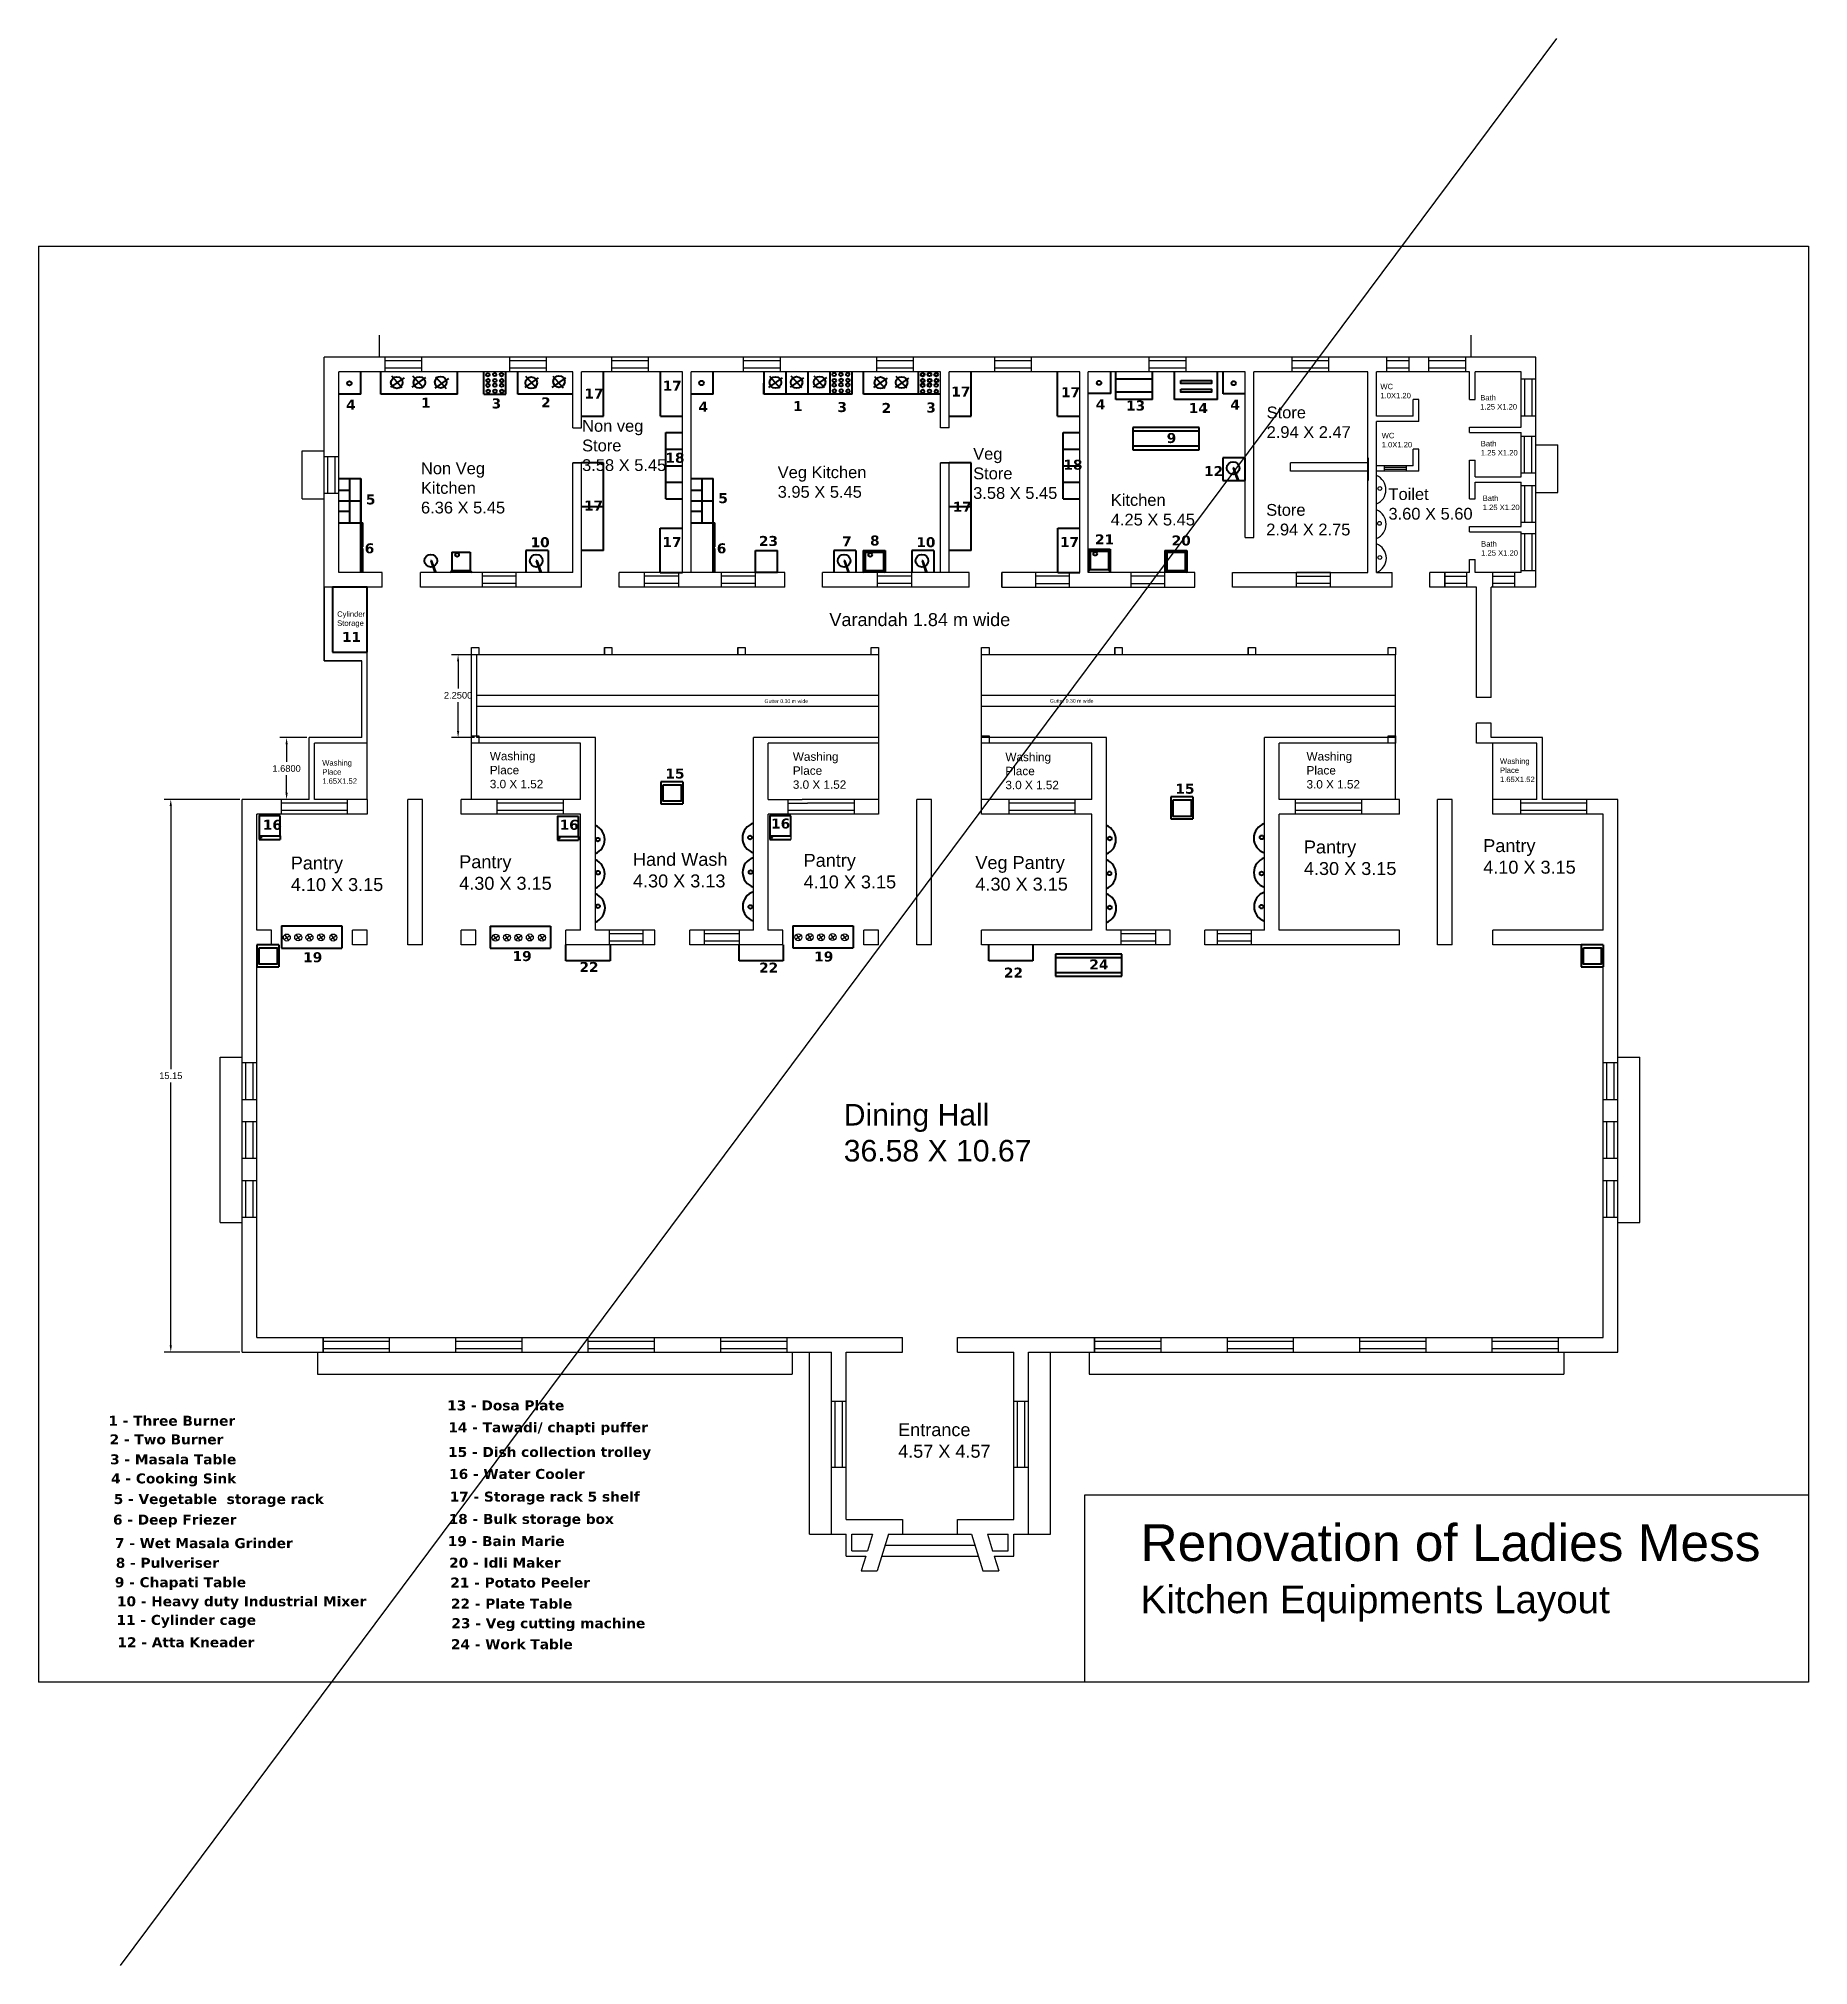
# Model space of a CAD drawing. Header units: inches. Extents: x 101 to 668, y -217 to 99.
# Drawn here: x 595.6 to 643.7, y -167.6 to -115.3 of the extents above; entities that cross this region are included whole.
import ezdxf

# ---------------------------------------------------------------- set-up
doc = ezdxf.new("R2010")
doc.units = ezdxf.units.IN
doc.header["$MEASUREMENT"] = 0
doc.styles.get("Standard").update_dxf_attribs({"font": 'arial.ttf'})
doc.dimstyles.get("Standard").update_dxf_attribs({"dimtxt": 0.18, "dimasz": 0.18, "dimexe": 0.18, "dimexo": 0.0625, "dimgap": 0.09, "dimtad": 0, "dimtih": 1, "dimtoh": 1, "dimdec": 4, "dimzin": 0, "dimdsep": 46, "dimtxsty": 'Standard', "dimcen": 0.09, "dimadec": 0, "dimazin": 0, "dimtfac": 1, "dimtdec": 4, "dimtofl": 0, "dimtmove": 0, "dimatfit": 3, "dimfxl": 1, "dimtolj": 1, "dimtzin": 0, "dimarcsym": 0})

msp = doc.modelspace()

# ---------------------------------------------------------------- texts
at = {"color": 1, "char_height": 0.2715054, "attachment_point": 1}
for s, insert, width in [('{\\fVerdana|b1|i0|c0|p34;17}', (612.52476, -124.55754), 0.4973482), ('{\\fVerdana|b1|i0|c0|p34;4}', (603.92225, -125.07435), 0.4973482), ('{\\fVerdana|b1|i0|c0|p34;1}', (605.96192, -125.02053), 0.4973482), ('{\\fVerdana|b1|i0|c0|p34;3}', (607.87576, -125.03839), 0.4973482), ('{\\fVerdana|b1|i0|c0|p34;2}', (609.22088, -125.01006), 0.4973482), ('{\\fVerdana|b1|i0|c0|p34;17}', (610.39853, -124.77054), 0.4973482), ('{\\fVerdana|b1|i0|c0|p34;4}', (613.49998, -125.12885), 0.4973482), ('{\\fVerdana|b1|i0|c0|p34;1}', (616.07182, -125.11223), 0.4973482), ('{\\fVerdana|b1|i0|c0|p34;3}', (617.27461, -125.13701), 0.4973482), ('{\\fVerdana|b1|i0|c0|p34;2}', (618.47739, -125.16179), 0.4973482), ('{\\fVerdana|b1|i0|c0|p34;3}', (619.6909, -125.15007), 0.4973482), ('{\\fVerdana|b1|i0|c0|p34;17}', (620.36955, -124.71754), 0.4973482), ('{\\fVerdana|b1|i0|c0|p34;17}', (623.35211, -124.73426), 0.4973482), ('{\\fVerdana|b1|i0|c0|p34;4}', (624.29882, -125.06138), 0.4973482), ('{\\fVerdana|b1|i0|c0|p34;13}', (625.12089, -125.09668), 0.4973482), ('{\\fVerdana|b1|i0|c0|p34;14}', (626.82653, -125.1637), 0.4973482), ('{\\fVerdana|b1|i0|c0|p34;4}', (627.95585, -125.07022), 0.4973482), ('{\\fVerdana|b1|i0|c0|p34;9}', (626.22454, -125.97885), 0.4973482), ('{\\fVerdana|b1|i0|c0|p34;18}', (612.60053, -126.51688), 0.4973482), ('{\\fVerdana|b1|i0|c0|p34;18}', (623.41806, -126.70458), 0.4973482), ('{\\fVerdana|b1|i0|c0|p34;12}', (627.23914, -126.8798), 0.4973482), ('{\\fVerdana|b1|i0|c0|p34;5}', (604.45902, -127.64846), 0.4973482), ('{\\fVerdana|b1|i0|c0|p34;5}', (614.0382, -127.61352), 0.4973482), ('{\\fVerdana|b1|i0|c0|p34;17}', (610.38767, -127.81423), 0.4973482), ('{\\fVerdana|b1|i0|c0|p34;17}', (620.40848, -127.84946), 0.4973482), ('{\\fVerdana|b1|i0|c0|p34;10}', (608.93535, -128.81058), 8.4801782), ('{\\fVerdana|b1|i0|c0|p34;17}', (612.5204, -128.80638), 0.4973482), ('{\\fVerdana|b1|i0|c0|p34;23}', (615.14111, -128.77731), 0.4973482), ('{\\fVerdana|b1|i0|c0|p34;7}', (617.40113, -128.78921), 0.4973482), ('{\\fVerdana|b1|i0|c0|p34;8}', (618.16164, -128.76509), 0.4973482), ('{\\fVerdana|b1|i0|c0|p34;10}', (619.41956, -128.8103), 8.4801782), ('{\\fVerdana|b1|i0|c0|p34;17}', (623.32386, -128.80528), 0.4973482), ('{\\fVerdana|b1|i0|c0|p34;21}', (624.27683, -128.73465), 0.4973482), ('{\\fVerdana|b1|i0|c0|p34;20}', (626.3612, -128.76434), 0.4973482), ('{\\fVerdana|b1|i0|c0|p34;15}', (612.60105, -135.0985), 0.4973482), ('{\\fVerdana|b1|i0|c0|p34;15}', (626.46254, -135.51156), 0.4973482), ('{\\fVerdana|b1|i0|c0|p34;19}', (602.75491, -140.09183), 0.4973482), ('{\\fVerdana|b1|i0|c0|p34;19}', (608.44594, -140.05961), 0.4973482), ('{\\fVerdana|b1|i0|c0|p34;22}', (610.26397, -140.35744), 0.4973482), ('{\\fVerdana|b1|i0|c0|p34;19}', (616.64472, -140.07201), 0.4973482), ('{\\fVerdana|b1|i0|c0|p34;24}', (624.12294, -140.28712), 0.4973482), ('{\\fVerdana|b1|i0|c0|p34;22}', (615.14598, -140.3744), 0.4973482), ('{\\fVerdana|b1|i0|c0|p34;22}', (621.80103, -140.50987), 0.4973482), ('{\\fVerdana|b1|i0|c0|p34;13 - Dosa Plate}', (606.66901, -152.27223), 7.8372141), ('{\\fVerdana|b1|i0|c0|p34;1 - Three Burner}', (597.46179, -152.69025), 8.4801782), ('{\\fVerdana|b1|i0|c0|p34;14 - Tawadi/ chapti puffer}', (606.69995, -152.86839), 7.8372141), ('{\\fVerdana|b1|i0|c0|p34;2 - Two Burner}', (597.4945, -153.19591), 8.4801782), ('{\\fVerdana|b1|i0|c0|p34;3 - Masala Table}', (597.50729, -153.73874), 8.4801782), ('{\\fVerdana|b1|i0|c0|p34;15 - Dish collection trolley}', (606.69436, -153.5385), 7.8372141), ('{\\fVerdana|b1|i0|c0|p34;4 - Cooking Sink}', (597.53361, -154.25789), 8.4801782), ('{\\fVerdana|b1|i0|c0|p34;5 - Vegetable  storage rack}', (597.60591, -154.81773), 8.4588165), ('{\\fVerdana|b1|i0|c0|p34;17 - Storage rack 5 shelf}', (606.73572, -154.75231), 7.8372141), ('{\\fVerdana|b1|i0|c0|p34;18 - Bulk storage box }', (606.70905, -155.35978), 7.8372141), ('{\\fVerdana|b1|i0|c0|p34;7 - Wet Masala Grinder}', (597.63842, -156.0165), 8.4801782), ('{\\fVerdana|b1|i0|c0|p34;19 - Bain Marie}', (606.68482, -155.96104), 8.4801782), ('{\\fVerdana|b1|i0|c0|p34;8 - Pulveriser}', (597.66097, -156.55112), 6.2143038), ('{\\fVerdana|b1|i0|c0|p34;20 - Idli Maker}', (606.72164, -156.54755), 8.4801782), ('{\\fVerdana|b1|i0|c0|p34;9 - Chapati Table}', (597.63605, -157.07941), 6.2143038), ('{\\fVerdana|b1|i0|c0|p34;21 - Potato Peeler}', (606.75439, -157.0877), 8.4801782), ('{\\fVerdana|b1|i0|c0|p34;10 - Heavy duty Industrial Mixer}', (597.69297, -157.5981), 8.4801782), ('{\\fVerdana|b1|i0|c0|p34;22 - Plate Table}', (606.77107, -157.66119), 8.4801782), ('{\\fVerdana|b1|i0|c0|p34;23 - Veg cutting machine}', (606.78315, -158.19262), 8.4801782), ('{\\fVerdana|b1|i0|c0|p34;12 - Atta Kneader}', (597.70756, -158.71056), 7.8372141), ('{\\fVerdana|b1|i0|c0|p34;24 - Work Table}', (606.77099, -158.76352), 8.4801782)]:
    msp.add_mtext(s, dxfattribs=dict(at, insert=insert, width=width))
at = {"attachment_point": 1}
for s, insert, char_height, width in [('WC\\P1.0X1.20', (632.03204, -124.64102), 0.14837, 2.729872), ('Bath\\P1.25 X1.20', (634.746, -124.94475), 0.14837, 2.729872), ('Non veg\\PStore\\P3.58 X 5.45', (610.33569, -125.62419), 0.3200978, 2.729872), ('Store\\P2.94 X 2.47', (628.94102, -125.26018), 0.3200978, 2.729872), ('WC\\P1.0X1.20', (632.06772, -125.97447), 0.14837, 2.729872), ('Bath\\P1.25 X1.20', (634.76248, -126.19343), 0.14837, 2.729872), ('Veg\\PStore\\P3.58 X 5.45', (620.96449, -126.38307), 0.3200978, 2.729872), ('Non Veg Kitchen\\P6.36 X 5.45', (605.95619, -126.77835), 0.3200978, 2.729872), ('Veg Kitchen\\P3.95 X 5.45', (615.65206, -126.88495), 0.3200978, 2.729872), ('Kitchen\\P4.25 X 5.45', (624.70505, -127.63866), 0.3200978, 2.729872), ('Toilet\\P3.60 X 5.60', (632.25213, -127.4798), 0.3200978, 2.729872), ('Bath\\P1.25 X1.20', (634.8138, -127.67812), 0.14837, 2.729872), ('Store\\P2.94 X 2.75', (628.92975, -127.90836), 0.3200978, 2.729872), ('{\\fVerdana|b1|i0|c0|p34;6}', (604.4274, -128.97708), 0.2715054, 0.4973482), ('{\\fVerdana|b1|i0|c0|p34;6}', (613.9974, -128.97708), 0.2715054, 0.4973482), ('Bath\\P1.25 X1.20', (634.77037, -128.91778), 0.14837, 2.729872), ('Cylinder\\PStorage', (603.67798, -130.82533), 0.14837, 2.729872), ('Cylinder\\PStorage', (603.67798, -130.82533), 0.14837, 2.729872), ('Varandah 1.84 m wide', (617.05639, -130.87508), 0.351739, 8.6047683), ('Varandah 1.84 m wide', (617.05639, -130.87508), 0.351739, 8.6047683), ('Varandah 1.84 m wide', (617.05639, -130.87508), 0.351739, 8.6047683), ('Varandah 1.84 m wide', (617.05639, -130.87508), 0.351739, 8.6047683), ('{\\fVerdana|b1|i0|c0|p34;11}', (603.80848, -131.38567), 0.2715054, 0.4973482), ('Gutter 0.30 m wide', (615.29309, -133.21786), 0.100473, 2.729872), ('Gutter 0.30 m wide', (623.04885, -133.20865), 0.100473, 2.729872), ('Washing \\PPlace\\P1.65X1.52', (603.27315, -134.86987), 0.14837, 2.729872), ('Washing \\PPlace\\P3.0 X 1.52', (607.8275, -134.64577), 0.228186, 2.729872), ('Washing \\PPlace\\P3.0 X 1.52', (616.0633, -134.66015), 0.228186, 2.729872), ('Washing \\PPlace\\P3.0 X 1.52', (621.84125, -134.67088), 0.228186, 2.729872), ('Washing \\PPlace\\P3.0 X 1.52', (630.02532, -134.65233), 0.228186, 2.729872), ('Washing \\PPlace\\P1.65X1.52', (635.283, -134.82357), 0.14837, 2.729872), ('{\\fVerdana|b1|i0|c0|p34;16}', (601.65919, -136.49134), 0.2715054, 0.4973482), ('{\\fVerdana|b1|i0|c0|p34;16}', (609.72503, -136.49189), 0.2715054, 0.4973482), ('{\\fVerdana|b1|i0|c0|p34;16}', (615.4724, -136.45772), 0.2715054, 0.4973482), ('Pantry\\P4.30 X 3.15', (629.95409, -137.05422), 0.351739, 8.6047683), ('Pantry\\P4.10 X 3.15', (634.8283, -137.01835), 0.351739, 8.6047683), ('Pantry\\P4.10 X 3.15', (602.41776, -137.48986), 0.351739, 8.6047683), ('Pantry\\P4.30 X 3.15', (606.99554, -137.45596), 0.351739, 8.6047683), ('Hand Wash\\P4.30 X 3.13', (611.71831, -137.39138), 0.351739, 8.6047683), ('Pantry\\P4.10 X 3.15', (616.35702, -137.41797), 0.351739, 8.6047683), ('Veg Pantry\\P4.30 X 3.15', (621.02492, -137.47813), 0.351739, 8.6047683), ('Dining Hall\\P36.58 X 10.67 ', (617.44655, -144.21507), 0.5865869, 8.6047683), ('Entrance\\P4.57 X 4.57 ', (618.92475, -152.89314), 0.351739, 8.6047683), ('{\\fVerdana|b1|i0|c0|p34;16 - Water Cooler}', (606.72231, -154.13649), 0.2715054, 7.8372141), ('{\\fVerdana|b1|i0|c0|p34;6 - Deep Friezer}', (597.5863, -155.3781), 0.2715054, 6.2143038), ('Renovation of Ladies Mess\\P{\\H0.75x;Kitchen Equipments Layout}', (625.51423, -155.63986), 1, 23.1967534), ('{\\fVerdana|b1|i0|c0|p34;11 - Cylinder cage}', (597.68187, -158.10392), 0.2715054, 7.8372141)]:
    msp.add_mtext(s, dxfattribs=dict(at, insert=insert, char_height=char_height, width=width))

# ---------------------------------------------------------------- blocks, each defined once
blk = doc.blocks.new('*D179')
at = {"color": 0, "lineweight": -2}
for p, q in [((607.413, -132.009), (606.785, -132.009)), ((606.965, -132.189), (606.965, -132.927)), ((606.965, -134.079), (606.965, -133.291)), ((607.413, -134.259), (606.785, -134.259))]:
    blk.add_line(p, q, dxfattribs=at)
at = {"color": 0}
for points in [[(606.935, -132.189), (606.995, -132.189), (606.965, -132.009)], [(606.935, -134.079), (606.995, -134.079), (606.965, -134.259)]]:
    blk.add_solid(points, dxfattribs=at)
at = {"layer": 'Defpoints', "color": 0}
for p in [(606.965, -132.009), (607.476, -132.009), (607.476, -134.259)]:
    blk.add_point(p, dxfattribs=at)
at = {"color": 0, "insert": (606.965, -133.109), "char_height": 0.18, "attachment_point": 5}
blk.add_mtext('\\A1;2.2500', dxfattribs=at)
blk = doc.blocks.new('*D180')
at = {"color": 0, "lineweight": -2}
for p, q in [((601.033, -135.939), (598.976, -135.939)), ((599.156, -136.119), (599.156, -143.267)), ((599.156, -150.779), (599.156, -143.631)), ((601.033, -150.959), (598.976, -150.959))]:
    blk.add_line(p, q, dxfattribs=at)
at = {"color": 0}
for points in [[(599.126, -136.119), (599.186, -136.119), (599.156, -135.939)], [(599.126, -150.779), (599.186, -150.779), (599.156, -150.959)]]:
    blk.add_solid(points, dxfattribs=at)
at = {"layer": 'Defpoints', "color": 0}
for p in [(601.096, -135.939), (599.156, -150.959), (601.096, -150.959)]:
    blk.add_point(p, dxfattribs=at)
at = {"color": 0, "insert": (599.156, -143.449), "char_height": 0.18, "attachment_point": 5}
blk.add_mtext('\\A1;15.15', dxfattribs=at)
blk = doc.blocks.new('*D181')
at = {"color": 0, "lineweight": -2}
for p, q in [((602.853, -134.259), (602.124, -134.259)), ((602.304, -134.439), (602.304, -134.917)), ((602.304, -135.759), (602.304, -135.281)), ((602.853, -135.939), (602.124, -135.939))]:
    blk.add_line(p, q, dxfattribs=at)
at = {"color": 0}
for points in [[(602.274, -134.439), (602.334, -134.439), (602.304, -134.259)], [(602.274, -135.759), (602.334, -135.759), (602.304, -135.939)]]:
    blk.add_solid(points, dxfattribs=at)
at = {"layer": 'Defpoints', "color": 0}
for p in [(602.304, -134.259), (602.916, -134.259), (602.916, -135.939)]:
    blk.add_point(p, dxfattribs=at)
at = {"color": 0, "insert": (602.304, -135.099), "char_height": 0.18, "attachment_point": 5}
blk.add_mtext('\\A1;1.6800', dxfattribs=at)

# ---------------------------------------------------------------- dimensions: what is measured, and where the dimension line sits
dim = msp.add_linear_dim(base=(606.9651, -132.00917), p1=(607.47564, -134.25917), p2=(607.47564, -132.00917), angle=90, dimstyle='Standard')
dim.commit()
dim.dimension.update_dxf_attribs({"geometry": '*D179', "text_midpoint": (606.9651, -133.10917), "dimtype": 160})
dim = msp.add_linear_dim(base=(602.30412, -134.25917), p1=(602.91564, -135.93917), p2=(602.91564, -134.25917), angle=90, dimstyle='Standard')
dim.commit()
dim.dimension.update_dxf_attribs({"geometry": '*D181', "text_midpoint": (602.30412, -135.09917)})
dim = msp.add_linear_dim(base=(599.15603, -150.95917), p1=(601.09564, -135.93917), p2=(601.09564, -150.95917), angle=90, text='15.15', dimstyle='Standard')
dim.commit()
dim.dimension.update_dxf_attribs({"geometry": '*D180', "text_midpoint": (599.15603, -143.44917)})

# ---------------------------------------------------------------- linework, layer by layer
for p, q in [((636.81516, -115.25716), (597.77678, -167.63164)), ((595.5618, -120.89657), (595.5618, -159.92899)), ((604.82263, -123.31917), (604.82263, -123.91917)), ((634.49297, -123.31917), (634.49297, -123.91917)), ((636.25564, -123.91917), (603.32564, -123.91917)), ((603.32564, -132.16917), (603.32564, -123.91917)), ((604.97263, -123.91917), (604.97263, -124.31917)), ((605.97263, -124.01917), (604.97263, -124.01917)), ((605.97263, -123.91917), (605.97263, -124.31917)), ((608.36202, -123.91917), (608.36202, -124.31917)), ((609.36202, -124.01917), (608.36202, -124.01917)), ((609.36202, -123.91917), (609.36202, -124.31917)), ((611.13116, -123.91917), (611.13116, -124.31917)), ((612.13116, -124.01917), (611.13116, -124.01917)), ((612.13116, -123.91917), (612.13116, -124.31917)), ((614.71526, -123.91917), (614.71526, -124.31917)), ((615.71526, -124.01917), (614.71526, -124.01917)), ((615.71526, -123.91917), (615.71526, -124.31917)), ((618.3338, -123.91917), (618.3338, -124.31917)), ((619.3338, -124.01917), (618.3338, -124.01917)), ((619.3338, -123.91917), (619.3338, -124.31917)), ((621.542, -123.91917), (621.542, -124.31917)), ((622.542, -124.01917), (621.542, -124.01917)), ((622.542, -123.91917), (622.542, -124.31917)), ((625.74214, -123.91917), (625.74214, -124.31917)), ((626.74214, -124.01917), (625.74214, -124.01917)), ((626.74214, -123.91917), (626.74214, -124.31917)), ((629.6251, -123.91917), (629.6251, -124.31917)), ((630.6251, -124.01917), (629.6251, -124.01917)), ((630.6251, -123.91917), (630.6251, -124.31917)), ((632.21239, -124.31618), (632.21239, -123.91618)), ((632.81239, -124.01618), (632.21239, -124.01618)), ((632.81239, -124.31618), (632.81239, -123.91618)), ((633.34297, -123.91917), (633.34297, -124.31917)), ((634.34297, -124.01917), (633.34297, -124.01917)), ((634.34297, -123.91917), (634.34297, -124.31917)), ((636.25564, -130.16917), (636.25564, -123.91917)), ((636.25564, -130.16917), (636.25564, -123.91917)), ((636.25564, -130.16917), (636.25564, -123.91917)), ((607.30564, -124.31917), (603.72564, -124.31917)), ((603.72564, -129.76917), (603.72564, -124.31917)), ((605.97263, -124.21917), (604.97263, -124.21917)), ((610.08564, -124.31917), (607.30564, -124.31917)), ((609.36202, -124.21917), (608.36202, -124.21917)), ((610.08564, -125.83917), (610.08564, -124.31917)), ((613.06564, -124.31917), (610.31564, -124.31917)), ((610.31564, -125.83917), (610.31564, -124.31917)), ((610.91564, -125.51917), (610.91564, -124.31917)), ((612.13116, -124.21917), (611.13116, -124.21917)), ((613.06564, -129.76917), (613.06564, -124.31917)), ((617.26778, -124.31917), (613.29564, -124.31917)), ((613.29564, -129.76917), (613.29564, -124.31917)), ((615.71526, -124.21917), (614.71526, -124.21917)), ((620.08042, -124.31917), (617.26778, -124.31917)), ((619.3338, -124.21917), (618.3338, -124.21917)), ((620.08042, -125.83917), (620.08042, -124.31917)), ((623.86126, -124.31917), (620.31042, -124.31917)), ((620.31042, -125.83917), (620.31042, -124.31917)), ((620.91042, -125.51917), (620.91042, -124.31917)), ((620.91042, -125.51917), (620.91042, -124.31917)), ((622.542, -124.21917), (621.542, -124.21917)), ((623.86126, -129.76917), (623.86126, -124.31917)), ((628.359, -124.31917), (624.09126, -124.31917)), ((624.09126, -129.76917), (624.09126, -124.31917)), ((626.74214, -124.21917), (625.74214, -124.21917)), ((628.359, -128.81917), (628.359, -124.31917)), ((631.69427, -124.31917), (628.589, -124.31917)), ((628.589, -127.01917), (628.589, -124.31917)), ((630.6251, -124.21917), (629.6251, -124.21917)), ((631.69427, -126.78917), (631.69427, -124.31917)), ((631.69427, -125.06917), (631.69427, -124.31917)), ((631.69427, -126.78917), (631.69427, -124.31917)), ((633.15564, -124.31917), (631.92427, -124.31917)), ((633.15564, -124.31917), (631.92427, -124.31917)), ((633.15564, -124.31917), (631.92427, -124.31917)), ((631.92427, -125.51917), (631.92427, -124.31917)), ((633.30564, -124.31917), (631.92427, -124.31917)), ((631.92427, -125.51917), (631.92427, -124.31917)), ((631.92427, -125.51917), (631.92427, -124.31917)), ((632.81239, -124.21618), (632.21239, -124.21618)), ((634.45564, -124.31917), (633.30564, -124.31917)), ((634.45564, -124.31917), (633.30564, -124.31917)), ((634.45564, -124.31917), (633.30564, -124.31917)), ((634.45564, -124.31917), (633.30564, -124.31917)), ((634.34297, -124.21917), (633.34297, -124.21917)), ((634.45564, -125.06917), (634.45564, -124.31917)), ((634.60564, -125.06917), (634.60564, -124.31917)), ((634.65564, -124.31917), (634.60564, -124.31917)), ((635.85564, -124.31917), (634.65564, -124.31917)), ((635.85564, -124.31917), (634.65564, -124.31917)), ((635.85564, -124.31917), (634.65564, -124.31917)), ((635.85564, -124.31917), (634.65564, -124.31917)), ((635.85484, -124.50923), (636.25484, -124.50923)), ((635.85564, -125.81917), (635.85564, -124.31917)), ((635.85564, -125.81917), (635.85564, -124.31917)), ((635.85564, -125.81917), (635.85564, -124.31917)), ((635.85564, -125.81917), (635.85564, -124.31917)), ((635.95484, -125.50923), (635.95484, -124.50923)), ((636.15484, -125.50923), (636.15484, -124.50923)), ((633.07427, -125.06917), (632.92427, -125.06917)), ((632.92427, -125.51917), (632.92427, -125.06917)), ((633.07427, -125.66917), (633.07427, -125.06917)), ((634.45564, -125.06917), (634.60564, -125.06917)), ((632.92427, -125.51917), (631.92427, -125.51917)), ((631.92427, -126.78917), (631.92427, -125.66917)), ((633.07427, -125.66917), (631.92427, -125.66917)), ((631.92427, -126.78917), (631.92427, -125.66917)), ((635.85484, -125.50923), (636.25484, -125.50923)), ((610.08564, -125.83917), (610.31564, -125.83917)), ((620.31042, -125.83917), (620.08042, -125.83917)), ((634.45564, -125.96917), (634.45564, -125.81917)), ((634.45564, -125.81917), (635.85564, -125.81917)), ((634.45564, -125.96917), (635.85564, -125.96917)), ((635.84593, -126.06575), (636.24593, -126.06575)), ((635.85564, -127.16917), (635.85564, -125.96917)), ((635.85564, -127.16917), (635.85564, -125.96917)), ((635.85564, -127.16917), (635.85564, -125.96917)), ((635.85564, -127.16917), (635.85564, -125.96917)), ((635.94593, -127.06575), (635.94593, -126.06575)), ((636.14593, -127.06575), (636.14593, -126.06575)), ((602.72564, -127.76476), (602.72564, -126.46476)), ((602.72564, -126.46476), (603.32564, -126.46476)), ((603.32564, -126.61476), (603.72564, -126.61476)), ((603.42564, -127.61476), (603.42564, -126.61476)), ((603.62564, -127.61476), (603.62564, -126.61476)), ((633.07427, -126.41917), (632.92427, -126.41917)), ((632.92427, -126.86917), (632.92427, -126.41917)), ((633.07427, -127.01917), (633.07427, -126.41917)), ((634.45564, -127.76917), (634.45564, -126.71917)), ((634.45564, -126.71917), (634.60564, -126.71917)), ((634.60564, -127.16917), (634.60564, -126.71917)), ((636.25564, -126.30003), (636.85564, -126.30003)), ((636.85564, -127.60003), (636.85564, -126.30003)), ((610.08564, -129.76917), (610.08564, -126.78917)), ((610.91564, -126.78917), (610.08564, -126.78917)), ((610.08564, -126.78917), (610.31564, -126.78917)), ((610.31564, -130.16917), (610.31564, -126.78917)), ((620.08042, -129.76917), (620.08042, -126.78917)), ((620.91042, -126.78917), (620.08042, -126.78917)), ((620.08042, -126.78917), (620.31042, -126.78917)), ((620.31042, -129.76917), (620.31042, -126.78917)), ((620.91042, -129.16917), (620.91042, -126.78917)), ((628.589, -128.81917), (628.589, -127.01917)), ((631.69427, -126.78917), (629.589, -126.78917)), ((629.589, -127.01917), (629.589, -126.78917)), ((631.69427, -127.01917), (629.589, -127.01917)), ((631.69427, -129.76917), (631.69427, -126.78917)), ((631.69427, -129.76917), (631.69427, -127.01917)), ((631.92427, -126.86917), (631.92427, -126.78917)), ((631.92427, -129.76917), (631.92427, -126.78917)), ((632.92427, -126.86917), (631.92427, -126.86917)), ((631.92427, -129.76917), (631.92427, -127.01917)), ((633.07427, -127.01917), (631.92427, -127.01917)), ((632.14677, -127.01917), (632.14677, -126.86917)), ((632.74677, -126.91917), (632.14677, -126.91917)), ((632.74677, -126.96917), (632.14677, -126.96917)), ((632.74677, -127.01917), (632.74677, -126.86917)), ((634.60564, -127.16917), (635.85564, -127.16917)), ((635.84593, -127.06575), (636.24593, -127.06575)), ((602.72564, -127.76476), (603.32564, -127.76476)), ((603.32564, -127.61476), (603.72564, -127.61476)), ((634.45564, -127.76917), (634.60564, -127.76917)), ((634.60564, -127.76917), (634.60564, -127.31917)), ((634.60564, -127.31917), (635.85564, -127.31917)), ((635.85564, -128.51917), (635.85564, -127.31917)), ((635.85564, -128.51917), (635.85564, -127.31917)), ((635.85564, -128.51917), (635.85564, -127.31917)), ((635.85564, -128.51917), (635.85564, -127.31917)), ((635.85698, -127.40188), (636.25698, -127.40188)), ((635.95698, -128.40188), (635.95698, -127.40188)), ((636.15698, -128.40188), (636.15698, -127.40188)), ((636.25564, -127.60003), (636.85564, -127.60003)), ((628.359, -128.81917), (628.589, -128.81917)), ((634.45564, -128.66917), (634.45564, -128.51917)), ((634.45564, -128.51917), (635.85564, -128.51917)), ((634.45564, -128.66917), (635.85564, -128.66917)), ((635.85564, -129.76917), (635.85564, -128.66917)), ((635.85564, -129.76917), (635.85564, -128.66917)), ((635.85564, -129.76917), (635.85564, -128.66917)), ((635.85564, -129.76917), (635.85564, -128.66917)), ((635.85698, -128.40188), (636.25698, -128.40188)), ((635.85719, -128.71207), (636.25719, -128.71207)), ((635.95719, -129.71207), (635.95719, -128.71207)), ((636.15719, -129.71207), (636.15719, -128.71207)), ((620.91042, -129.16917), (620.31042, -129.16917)), ((604.90564, -129.76917), (603.72564, -129.76917)), ((604.90564, -129.76917), (603.72564, -129.76917)), ((604.90564, -129.76917), (603.72564, -129.76917)), ((604.90564, -129.76917), (603.72564, -129.76917)), ((604.90564, -130.16917), (604.90564, -129.76917)), ((604.90564, -130.16917), (604.90564, -129.76917)), ((604.90564, -130.16917), (604.90564, -129.76917)), ((604.90564, -130.16917), (604.90564, -129.76917)), ((607.53564, -129.76917), (605.94564, -129.76917)), ((605.94564, -130.16917), (605.94564, -129.76917)), ((607.53564, -129.76917), (605.94564, -129.76917)), ((605.94564, -130.16917), (605.94564, -129.76917)), ((607.53564, -129.76917), (605.94564, -129.76917)), ((605.94564, -130.16917), (605.94564, -129.76917)), ((607.53564, -129.76917), (605.94564, -129.76917)), ((605.94564, -130.16917), (605.94564, -129.76917)), ((610.08564, -129.76917), (607.53564, -129.76917)), ((610.08564, -129.76917), (607.53564, -129.76917)), ((610.08564, -129.76917), (607.53564, -129.76917)), ((610.08564, -129.76917), (607.53564, -129.76917)), ((607.62564, -130.16917), (607.62564, -129.76917)), ((607.62564, -130.16917), (607.62564, -129.76917)), ((607.62564, -130.16917), (607.62564, -129.76917)), ((607.62564, -130.16917), (607.62564, -129.76917)), ((608.54564, -129.86917), (607.62564, -129.86917)), ((608.54564, -129.86917), (607.62564, -129.86917)), ((608.54564, -129.86917), (607.62564, -129.86917)), ((608.54564, -129.86917), (607.62564, -129.86917)), ((608.54564, -130.16917), (608.54564, -129.76917)), ((608.54564, -130.16917), (608.54564, -129.76917)), ((608.54564, -130.16917), (608.54564, -129.76917)), ((608.54564, -130.16917), (608.54564, -129.76917)), ((613.06564, -129.76917), (611.34564, -129.76917)), ((611.34564, -130.16917), (611.34564, -129.76917)), ((613.06564, -129.76917), (611.34564, -129.76917)), ((611.34564, -130.16917), (611.34564, -129.76917)), ((613.49564, -129.76917), (611.34564, -129.76917)), ((611.34564, -130.16917), (611.34564, -129.76917)), ((613.06564, -129.76917), (611.34564, -129.76917)), ((611.34564, -130.16917), (611.34564, -129.76917)), ((612.03564, -130.16917), (612.03564, -129.76917)), ((612.03564, -130.16917), (612.03564, -129.76917)), ((612.03564, -130.16917), (612.03564, -129.76917)), ((612.03564, -130.16917), (612.03564, -129.76917)), ((612.96564, -129.86917), (612.03564, -129.86917)), ((612.96564, -129.86917), (612.03564, -129.86917)), ((612.96564, -129.86917), (612.03564, -129.86917)), ((612.96564, -129.86917), (612.03564, -129.86917)), ((612.96564, -130.16917), (612.96564, -129.76917)), ((612.96564, -130.16917), (612.96564, -129.76917)), ((612.96564, -130.16917), (612.96564, -129.76917)), ((612.96564, -130.16917), (612.96564, -129.76917)), ((613.49564, -129.76917), (613.29564, -129.76917)), ((613.49564, -129.76917), (613.29564, -129.76917)), ((615.84564, -129.76917), (613.29564, -129.76917)), ((615.84564, -129.76917), (613.72564, -129.76917)), ((615.84564, -129.76917), (613.72564, -129.76917)), ((615.84564, -129.76917), (613.72564, -129.76917)), ((614.12564, -130.16917), (614.12564, -129.76917)), ((614.12564, -130.16917), (614.12564, -129.76917)), ((614.12564, -130.16917), (614.12564, -129.76917)), ((614.12564, -130.16917), (614.12564, -129.76917)), ((615.04564, -129.86917), (614.12564, -129.86917)), ((615.04564, -129.86917), (614.12564, -129.86917)), ((615.04564, -129.86917), (614.12564, -129.86917)), ((615.04564, -129.86917), (614.12564, -129.86917)), ((615.04564, -130.16917), (615.04564, -129.76917)), ((615.04564, -130.16917), (615.04564, -129.76917)), ((615.04564, -130.16917), (615.04564, -129.76917)), ((615.04564, -130.16917), (615.04564, -129.76917)), ((615.84564, -130.16917), (615.84564, -129.76917)), ((615.84564, -130.16917), (615.84564, -129.76917)), ((615.84564, -130.16917), (615.84564, -129.76917)), ((615.84564, -130.16917), (615.84564, -129.76917)), ((620.08042, -129.76917), (616.86564, -129.76917)), ((616.86564, -130.16917), (616.86564, -129.76917)), ((620.08042, -129.76917), (616.86564, -129.76917)), ((616.86564, -130.16917), (616.86564, -129.76917)), ((620.31042, -129.76917), (616.86564, -129.76917)), ((616.86564, -130.16917), (616.86564, -129.76917)), ((620.08042, -129.76917), (616.86564, -129.76917)), ((616.86564, -130.16917), (616.86564, -129.76917)), ((618.36564, -130.16917), (618.36564, -129.76917)), ((618.36564, -130.16917), (618.36564, -129.76917)), ((618.36564, -130.16917), (618.36564, -129.76917)), ((618.36564, -130.16917), (618.36564, -129.76917)), ((619.29564, -129.86917), (618.36564, -129.86917)), ((619.29564, -129.86917), (618.36564, -129.86917)), ((619.29564, -129.86917), (618.36564, -129.86917)), ((619.29564, -129.86917), (618.36564, -129.86917)), ((619.29564, -130.16917), (619.29564, -129.76917)), ((619.29564, -130.16917), (619.29564, -129.76917)), ((619.29564, -130.16917), (619.29564, -129.76917)), ((619.29564, -130.16917), (619.29564, -129.76917)), ((620.85564, -129.76917), (620.31042, -129.76917)), ((620.85564, -129.76917), (620.54042, -129.76917)), ((620.85564, -129.76917), (620.54042, -129.76917)), ((620.85564, -129.76917), (620.54042, -129.76917)), ((620.85564, -130.16917), (620.85564, -129.76917)), ((620.85564, -130.16917), (620.85564, -129.76917)), ((620.85564, -130.16917), (620.85564, -129.76917)), ((620.85564, -130.16917), (620.85564, -129.76917)), ((621.74564, -130.16917), (621.74564, -129.76917)), ((623.86126, -129.76917), (621.74564, -129.76917)), ((621.74564, -129.76917), (621.74564, -130.16917)), ((621.74564, -130.16917), (621.74564, -129.76917)), ((623.86126, -129.76917), (621.74564, -129.76917)), ((621.74564, -129.76917), (621.74564, -130.16917)), ((621.74564, -130.16917), (621.74564, -129.76917)), ((623.86126, -129.76917), (621.74564, -129.76917)), ((621.74564, -129.76917), (621.74564, -130.16917)), ((621.74564, -130.16917), (621.74564, -129.76917)), ((623.86126, -129.76917), (621.74564, -129.76917)), ((621.74564, -129.76917), (621.74564, -130.16917)), ((622.66564, -130.16917), (622.66564, -129.76917)), ((622.66564, -130.16917), (622.66564, -129.76917)), ((622.66564, -130.16917), (622.66564, -129.76917)), ((622.66564, -130.16917), (622.66564, -129.76917)), ((623.58564, -129.86917), (622.66564, -129.86917)), ((623.58564, -129.86917), (622.66564, -129.86917)), ((623.58564, -129.86917), (622.66564, -129.86917)), ((623.58564, -129.86917), (622.66564, -129.86917)), ((623.58564, -130.16917), (623.58564, -129.76917)), ((623.58564, -130.16917), (623.58564, -129.76917)), ((623.58564, -130.16917), (623.58564, -129.76917)), ((623.58564, -130.16917), (623.58564, -129.76917)), ((626.98564, -129.76917), (624.09126, -129.76917)), ((626.98564, -129.76917), (624.09126, -129.76917)), ((626.98564, -129.76917), (624.09126, -129.76917)), ((626.98564, -129.76917), (624.09126, -129.76917)), ((625.25564, -130.16917), (625.25564, -129.76917)), ((625.25564, -130.16917), (625.25564, -129.76917)), ((625.25564, -130.16917), (625.25564, -129.76917)), ((625.25564, -130.16917), (625.25564, -129.76917)), ((626.17564, -129.86917), (625.25564, -129.86917)), ((626.17564, -129.86917), (625.25564, -129.86917)), ((626.17564, -129.86917), (625.25564, -129.86917)), ((626.17564, -129.86917), (625.25564, -129.86917)), ((626.17564, -130.16917), (626.17564, -129.76917)), ((626.17564, -130.16917), (626.17564, -129.76917)), ((626.17564, -130.16917), (626.17564, -129.76917)), ((626.17564, -130.16917), (626.17564, -129.76917)), ((626.98564, -130.16917), (626.98564, -129.76917)), ((626.98564, -130.16917), (626.98564, -129.76917)), ((626.98564, -130.16917), (626.98564, -129.76917)), ((626.98564, -130.16917), (626.98564, -129.76917)), ((628.01564, -130.16917), (628.01564, -129.76917)), ((628.01564, -129.76917), (631.69427, -129.76917)), ((628.01564, -130.16917), (628.01564, -129.76917)), ((628.01564, -129.76917), (631.69427, -129.76917)), ((628.01564, -130.16917), (628.01564, -129.76917)), ((628.01564, -129.76917), (631.69427, -129.76917)), ((628.01564, -130.16917), (628.01564, -129.76917)), ((628.01564, -129.76917), (631.69427, -129.76917)), ((630.67564, -129.76917), (629.75564, -129.76917)), ((629.75564, -130.16917), (629.75564, -129.76917)), ((630.67564, -129.76917), (629.75564, -129.76917)), ((629.75564, -130.16917), (629.75564, -129.76917)), ((630.67564, -129.76917), (629.75564, -129.76917)), ((629.75564, -130.16917), (629.75564, -129.76917)), ((630.67564, -129.76917), (629.75564, -129.76917)), ((629.75564, -130.16917), (629.75564, -129.76917)), ((629.75564, -129.86917), (630.67564, -129.86917)), ((629.75564, -129.86917), (630.67564, -129.86917)), ((629.75564, -129.86917), (630.67564, -129.86917)), ((629.75564, -129.86917), (630.67564, -129.86917)), ((630.67564, -130.16917), (630.67564, -129.76917)), ((630.67564, -130.16917), (630.67564, -129.76917)), ((630.67564, -130.06917), (630.67564, -129.86917)), ((630.67564, -130.06917), (630.67564, -129.86917)), ((631.92427, -129.76917), (632.35564, -129.76917)), ((631.92427, -129.76917), (632.35564, -129.76917)), ((631.92427, -129.76917), (632.35564, -129.76917)), ((632.35564, -130.16917), (632.35564, -129.76917)), ((632.35564, -130.16917), (632.35564, -129.76917)), ((632.35564, -130.16917), (632.35564, -129.76917)), ((633.55564, -129.76917), (633.37564, -129.76917)), ((633.55564, -129.76917), (633.37564, -129.76917)), ((633.37564, -130.16917), (633.37564, -129.76917)), ((633.55564, -129.76917), (633.37564, -129.76917)), ((633.55564, -129.76917), (633.37564, -129.76917)), ((633.37564, -130.16917), (633.37564, -129.76917)), ((633.55564, -129.76917), (633.37564, -129.76917)), ((633.55564, -129.76917), (633.37564, -129.76917)), ((633.37564, -130.16917), (633.37564, -129.76917)), ((633.55564, -129.76917), (633.37564, -129.76917)), ((633.55564, -129.76917), (633.37564, -129.76917)), ((634.45564, -129.76917), (633.55564, -129.76917)), ((633.72564, -129.76917), (633.70564, -129.76917)), ((634.45564, -129.76917), (633.70564, -129.76917)), ((633.72564, -129.76917), (633.70564, -129.76917)), ((634.45564, -129.76917), (633.70564, -129.76917)), ((633.72564, -129.76917), (633.70564, -129.76917)), ((633.72564, -129.76917), (633.70564, -129.76917)), ((634.45564, -129.76917), (633.70564, -129.76917)), ((633.78048, -129.76917), (633.78048, -130.16917)), ((633.78048, -130.16917), (633.78048, -129.76917)), ((633.78048, -129.86917), (634.38048, -129.86917)), ((634.38048, -130.16917), (634.38048, -129.76917)), ((634.45564, -129.76917), (634.45564, -129.41917)), ((634.45564, -129.41917), (634.60564, -129.41917)), ((634.60564, -129.76917), (634.60564, -129.41917)), ((634.70564, -129.76917), (634.60564, -129.76917)), ((634.70564, -129.76917), (634.60564, -129.76917)), ((634.70564, -129.76917), (634.60564, -129.76917)), ((634.85564, -129.76917), (634.60564, -129.76917)), ((635.85564, -129.76917), (634.85564, -129.76917)), ((635.85564, -129.76917), (634.85564, -129.76917)), ((635.85564, -129.76917), (634.85564, -129.76917)), ((635.85564, -129.76917), (634.85564, -129.76917)), ((635.09089, -130.16917), (635.09089, -129.76917)), ((635.09089, -129.86917), (635.69089, -129.86917)), ((635.69089, -130.16917), (635.69089, -129.76917)), ((635.85719, -129.71207), (636.25719, -129.71207)), ((603.32564, -130.16917), (603.32564, -132.16917)), ((604.34564, -130.16917), (603.32564, -130.16917)), ((603.32564, -130.16917), (603.32564, -132.16917)), ((604.34564, -130.16917), (603.55564, -130.16917)), ((603.55564, -130.16917), (603.55564, -131.93917)), ((604.34564, -130.16917), (603.55564, -130.16917)), ((604.34564, -130.16917), (603.55564, -130.16917)), ((603.55564, -130.16917), (603.55564, -131.93917)), ((604.90564, -130.16917), (604.34564, -130.16917)), ((604.90564, -130.16917), (604.34564, -130.16917)), ((604.90564, -130.16917), (604.34564, -130.16917)), ((604.90564, -130.16917), (604.49564, -130.16917)), ((610.31564, -130.16917), (605.94564, -130.16917)), ((610.31564, -130.16917), (605.94564, -130.16917)), ((610.31564, -130.16917), (605.94564, -130.16917)), ((610.31564, -130.16917), (605.94564, -130.16917)), ((608.54564, -130.06917), (607.62564, -130.06917)), ((608.54564, -130.06917), (607.62564, -130.06917)), ((608.54564, -130.06917), (607.62564, -130.06917)), ((608.54564, -130.06917), (607.62564, -130.06917)), ((615.84564, -130.16917), (611.34564, -130.16917)), ((615.84564, -130.16917), (611.34564, -130.16917)), ((615.84564, -130.16917), (611.34564, -130.16917)), ((615.84564, -130.16917), (611.34564, -130.16917)), ((612.96564, -130.06917), (612.03564, -130.06917)), ((612.96564, -130.06917), (612.03564, -130.06917)), ((612.96564, -130.06917), (612.03564, -130.06917)), ((612.96564, -130.06917), (612.03564, -130.06917)), ((615.04564, -130.06917), (614.12564, -130.06917)), ((615.04564, -130.06917), (614.12564, -130.06917)), ((615.04564, -130.06917), (614.12564, -130.06917)), ((615.04564, -130.06917), (614.12564, -130.06917)), ((620.85564, -130.16917), (616.86564, -130.16917)), ((620.85564, -130.16917), (616.86564, -130.16917)), ((620.85564, -130.16917), (616.86564, -130.16917)), ((620.85564, -130.16917), (616.86564, -130.16917)), ((619.29564, -130.06917), (618.36564, -130.06917)), ((619.29564, -130.06917), (618.36564, -130.06917)), ((619.29564, -130.06917), (618.36564, -130.06917)), ((619.29564, -130.06917), (618.36564, -130.06917)), ((621.74564, -130.16917), (626.98564, -130.16917)), ((621.74564, -130.16917), (626.98564, -130.16917)), ((621.74564, -130.16917), (626.98564, -130.16917)), ((621.74564, -130.16917), (626.98564, -130.16917)), ((622.66564, -130.06917), (623.58564, -130.06917)), ((622.66564, -130.06917), (623.58564, -130.06917)), ((622.66564, -130.06917), (623.58564, -130.06917)), ((622.66564, -130.06917), (623.58564, -130.06917)), ((625.25564, -130.06917), (626.17564, -130.06917)), ((625.25564, -130.06917), (626.17564, -130.06917)), ((625.25564, -130.06917), (626.17564, -130.06917)), ((625.25564, -130.06917), (626.17564, -130.06917)), ((632.35564, -130.16917), (628.01564, -130.16917)), ((632.35564, -130.16917), (628.01564, -130.16917)), ((632.35564, -130.16917), (628.01564, -130.16917)), ((630.67564, -130.06917), (629.75564, -130.06917)), ((630.67564, -130.06917), (629.75564, -130.06917)), ((630.67564, -130.06917), (629.75564, -130.06917)), ((630.67564, -130.06917), (629.75564, -130.06917)), ((634.64564, -130.16917), (633.37564, -130.16917)), ((633.72564, -130.16917), (633.37564, -130.16917)), ((634.64564, -130.16917), (633.37564, -130.16917)), ((633.72564, -130.16917), (633.37564, -130.16917)), ((634.64564, -130.16917), (633.37564, -130.16917)), ((633.72564, -130.16917), (633.37564, -130.16917)), ((634.38048, -130.06917), (633.78048, -130.06917)), ((634.64564, -133.16917), (634.64564, -130.16917)), ((636.25564, -130.16917), (635.04564, -130.16917)), ((635.04564, -133.16917), (635.04564, -130.16917)), ((636.25564, -130.16917), (635.04564, -130.16917)), ((636.25564, -130.16917), (635.04564, -130.16917)), ((635.69089, -130.06917), (635.09089, -130.06917)), ((603.55564, -131.93917), (604.49564, -131.93917)), ((604.49564, -134.25917), (604.49564, -131.93917)), ((607.32564, -132.00917), (607.32564, -131.80917)), ((607.32564, -131.80917), (607.52564, -131.80917)), ((607.52564, -131.80917), (607.52564, -132.00917)), ((610.94564, -131.80917), (610.94564, -132.00917)), ((610.94564, -132.00917), (610.94564, -131.80917)), ((610.94564, -131.80917), (611.14564, -131.80917)), ((611.14564, -131.80917), (611.14564, -132.00917)), ((614.56564, -131.80917), (614.56564, -132.00917)), ((614.56564, -132.00917), (614.56564, -131.80917)), ((614.56564, -131.80917), (614.76564, -131.80917)), ((614.76564, -131.80917), (614.76564, -132.00917)), ((618.19564, -132.00917), (618.19564, -131.80917)), ((618.19564, -131.80917), (618.39564, -131.80917)), ((618.39564, -131.80917), (618.39564, -132.00917)), ((621.19564, -132.00917), (621.19564, -131.80917)), ((621.19564, -131.80917), (621.39564, -131.80917)), ((621.39564, -131.80917), (621.39564, -132.00917)), ((624.81564, -131.80917), (624.81564, -132.00917)), ((624.81564, -132.00917), (624.81564, -131.80917)), ((624.81564, -131.80917), (625.01564, -131.80917)), ((625.01564, -131.80917), (625.01564, -132.00917)), ((628.43564, -131.80917), (628.43564, -132.00917)), ((628.43564, -132.00917), (628.43564, -131.80917)), ((628.43564, -131.80917), (628.63564, -131.80917)), ((628.63564, -131.80917), (628.63564, -132.00917)), ((632.24564, -132.00917), (632.24564, -131.80917)), ((632.24564, -131.80917), (632.44564, -131.80917)), ((632.44564, -131.80917), (632.44564, -132.00917)), ((603.32564, -132.16917), (604.34564, -132.16917)), ((604.34564, -132.16917), (603.32564, -132.16917)), ((604.34564, -132.80917), (604.34564, -132.16917)), ((618.39564, -132.00917), (607.32564, -132.00917)), ((607.32564, -135.93917), (607.32564, -132.00917)), ((607.52564, -132.00917), (607.32564, -132.00917)), ((607.47564, -134.25917), (607.47564, -132.00917)), ((611.14564, -132.00917), (610.94564, -132.00917)), ((614.76564, -132.00917), (614.56564, -132.00917)), ((618.39564, -132.00917), (618.19564, -132.00917)), ((618.39564, -132.00917), (618.39564, -136.33917)), ((621.19564, -136.33917), (621.19564, -132.00917)), ((632.44564, -132.00917), (621.19564, -132.00917)), ((621.39564, -132.00917), (621.19564, -132.00917)), ((625.01564, -132.00917), (624.81564, -132.00917)), ((628.63564, -132.00917), (628.43564, -132.00917)), ((632.44564, -132.00917), (632.24564, -132.00917)), ((632.44564, -135.93917), (632.44564, -132.00917)), ((604.34564, -134.25917), (604.34564, -132.80917)), ((618.39564, -133.10917), (607.47564, -133.10917)), ((618.39564, -133.40917), (607.47564, -133.40917)), ((632.44564, -133.10917), (621.19564, -133.10917)), ((632.44564, -133.40917), (621.19564, -133.40917)), ((635.04564, -133.16917), (634.64564, -133.16917)), ((635.04564, -133.86917), (634.64564, -133.86917)), ((634.64564, -134.40917), (634.64564, -133.86917)), ((635.04564, -134.25917), (635.04564, -133.86917)), ((603.32564, -134.25917), (602.91564, -134.25917)), ((602.91564, -135.93917), (602.91564, -134.25917)), ((604.49564, -134.40917), (603.06564, -134.40917)), ((603.06564, -135.93917), (603.06564, -134.40917)), ((604.34564, -134.25917), (603.32564, -134.25917)), ((604.49564, -135.93917), (604.49564, -134.25917)), ((607.32564, -134.40917), (607.32564, -134.20917)), ((607.32564, -134.20917), (607.52564, -134.20917)), ((610.29564, -134.40917), (607.32564, -134.40917)), ((607.52564, -134.40917), (607.32564, -134.40917)), ((610.69564, -134.25917), (607.47564, -134.25917)), ((607.52564, -134.20917), (607.52564, -134.40917)), ((610.29564, -135.93917), (610.29564, -134.40917)), ((610.69564, -139.48917), (610.69564, -134.25917)), ((618.39564, -134.25917), (614.99564, -134.25917)), ((614.99564, -135.93917), (614.99564, -134.25917)), ((618.39564, -134.40917), (615.39564, -134.40917)), ((615.39564, -135.93917), (615.39564, -134.40917)), ((621.19564, -134.40917), (621.19564, -134.20917)), ((621.19564, -134.20917), (621.39564, -134.20917)), ((624.58564, -134.25917), (621.19564, -134.25917)), ((624.18564, -134.40917), (621.19564, -134.40917)), ((621.39564, -134.40917), (621.19564, -134.40917)), ((621.39564, -134.20917), (621.39564, -134.40917)), ((624.18564, -135.93917), (624.18564, -134.40917)), ((624.58564, -139.48917), (624.58564, -134.25917)), ((632.44564, -134.25917), (628.88564, -134.25917)), ((628.88564, -139.48917), (628.88564, -134.25917)), ((632.44564, -134.40917), (629.28564, -134.40917)), ((629.28564, -135.93917), (629.28564, -134.40917)), ((632.24564, -134.40917), (632.24564, -134.20917)), ((632.24564, -134.20917), (632.44564, -134.20917)), ((632.44564, -134.40917), (632.24564, -134.40917)), ((632.44564, -134.20917), (632.44564, -134.40917)), ((636.28564, -134.40917), (634.64564, -134.40917)), ((636.43564, -134.25917), (635.04564, -134.25917)), ((635.08564, -136.33917), (635.08564, -134.40917)), ((636.28564, -135.93917), (636.28564, -134.40917)), ((636.43564, -135.93917), (636.43564, -134.25917)), ((602.91564, -135.93917), (601.09564, -135.93917)), ((601.09564, -150.95917), (601.09564, -135.93917)), ((602.15334, -135.93917), (602.15334, -136.33917)), ((603.06564, -136.03917), (602.15334, -136.03917)), ((604.49564, -135.93917), (603.06564, -135.93917)), ((603.95334, -136.03917), (603.06564, -136.03917)), ((603.95334, -135.93917), (603.95334, -136.33917)), ((604.49564, -135.93917), (604.49564, -136.33917)), ((605.99564, -135.93917), (605.59564, -135.93917)), ((605.59564, -139.88917), (605.59564, -135.93917)), ((605.99564, -139.88917), (605.99564, -135.93917)), ((607.47564, -135.93917), (607.04564, -135.93917)), ((607.04564, -136.33917), (607.04564, -135.93917)), ((609.11564, -135.93917), (607.47564, -135.93917)), ((608.01906, -135.93917), (608.01906, -136.33917)), ((608.96564, -136.03917), (608.01906, -136.03917)), ((609.81906, -136.03917), (608.96564, -136.03917)), ((610.29564, -135.93917), (609.11564, -135.93917)), ((609.81906, -135.93917), (609.81906, -136.33917)), ((614.99564, -139.48917), (614.99564, -135.93917)), ((615.39564, -135.93917), (616.31564, -135.93917)), ((615.92769, -135.93917), (615.92769, -136.33917)), ((615.92769, -136.03917), (616.46564, -136.03917)), ((618.39564, -135.93917), (616.31564, -135.93917)), ((617.72769, -136.03917), (616.46564, -136.03917)), ((617.72769, -135.93917), (617.72769, -136.33917)), ((619.83564, -135.93917), (619.43564, -135.93917)), ((619.43564, -139.88917), (619.43564, -135.93917)), ((619.83564, -139.88917), (619.83564, -135.93917)), ((622.88564, -135.93917), (621.19564, -135.93917)), ((621.93195, -135.93917), (621.93195, -136.33917)), ((623.03564, -136.03917), (621.93195, -136.03917)), ((624.18564, -135.93917), (622.88564, -135.93917)), ((623.73195, -136.03917), (623.03564, -136.03917)), ((623.73195, -135.93917), (623.73195, -136.33917)), ((624.58564, -139.48917), (624.58564, -135.93917)), ((628.88564, -139.48917), (628.88564, -135.93917)), ((630.46564, -135.93917), (629.28564, -135.93917)), ((629.71996, -135.93917), (629.71996, -136.33917)), ((630.61564, -136.03917), (629.71996, -136.03917)), ((632.55564, -135.93917), (630.46564, -135.93917)), ((631.51996, -136.03917), (630.61564, -136.03917)), ((631.51996, -135.93917), (631.51996, -136.33917)), ((632.55564, -136.33917), (632.55564, -135.93917)), ((633.58564, -139.88917), (633.58564, -135.93917)), ((633.98564, -135.93917), (633.58564, -135.93917)), ((633.98564, -139.88917), (633.98564, -135.93917)), ((636.28564, -135.93917), (635.08564, -135.93917)), ((635.83846, -135.93917), (635.83846, -136.33917)), ((636.28564, -136.03917), (635.83846, -136.03917)), ((637.63846, -136.03917), (636.28564, -136.03917)), ((638.48564, -135.93917), (636.43564, -135.93917)), ((637.63846, -135.93917), (637.63846, -136.33917)), ((638.48564, -150.95917), (638.48564, -135.93917)), ((604.49564, -136.33917), (601.49564, -136.33917)), ((601.49564, -139.48917), (601.49564, -136.33917)), ((603.95334, -136.23917), (602.15334, -136.23917)), ((610.29564, -136.33917), (607.04564, -136.33917)), ((609.81906, -136.23917), (608.01906, -136.23917)), ((610.29564, -139.48917), (610.29564, -136.33917)), ((618.39564, -136.33917), (615.39564, -136.33917)), ((615.39564, -139.48917), (615.39564, -136.33917)), ((617.72769, -136.23917), (615.92769, -136.23917)), ((624.18564, -136.33917), (621.19564, -136.33917)), ((623.73195, -136.23917), (621.93195, -136.23917)), ((624.18564, -139.48917), (624.18564, -136.33917)), ((629.28564, -139.48917), (629.28564, -136.33917)), ((632.55564, -136.33917), (629.28564, -136.33917)), ((631.51996, -136.23917), (629.71996, -136.23917)), ((638.08564, -136.33917), (635.08564, -136.33917)), ((637.63846, -136.23917), (635.83846, -136.23917)), ((638.08564, -139.48917), (638.08564, -136.33917)), ((616.00556, -136.92379), (616.00556, -137.02379)), ((601.89564, -139.48917), (601.49564, -139.48917)), ((601.89564, -139.88917), (601.89564, -139.48917)), ((604.49564, -139.48917), (604.09564, -139.48917)), ((604.09564, -139.88917), (604.09564, -139.48917)), ((604.49564, -139.88917), (604.49564, -139.48917)), ((607.44564, -139.48917), (607.04564, -139.48917)), ((607.04564, -139.88917), (607.04564, -139.48917)), ((607.44564, -139.88917), (607.44564, -139.48917)), ((610.29564, -139.48917), (609.89564, -139.48917)), ((609.89564, -139.88917), (609.89564, -139.48917)), ((612.31564, -139.48917), (610.69564, -139.48917)), ((611.07868, -139.88917), (611.07868, -139.48917)), ((611.99868, -139.58917), (611.07868, -139.58917)), ((611.99868, -139.78917), (611.07868, -139.78917)), ((611.99868, -139.88917), (611.99868, -139.48917)), ((612.31564, -139.88917), (612.31564, -139.48917)), ((614.99564, -139.48917), (613.26564, -139.48917)), ((613.26564, -139.88917), (613.26564, -139.48917)), ((613.66564, -139.88917), (613.66564, -139.48917)), ((614.61564, -139.58917), (613.66564, -139.58917)), ((614.61564, -139.78917), (613.66564, -139.78917)), ((614.61564, -139.88917), (614.61564, -139.48917)), ((615.79564, -139.48917), (615.39564, -139.48917)), ((615.79564, -139.88917), (615.79564, -139.48917)), ((618.39564, -139.48917), (617.99564, -139.48917)), ((617.99564, -139.88917), (617.99564, -139.48917)), ((618.39564, -139.88917), (618.39564, -139.48917)), ((621.19564, -139.88917), (621.19564, -139.48917)), ((621.59564, -139.48917), (621.19564, -139.48917)), ((624.18564, -139.48917), (621.59564, -139.48917)), ((626.31564, -139.48917), (624.58564, -139.48917)), ((624.98564, -139.88917), (624.98564, -139.48917)), ((625.92564, -139.58917), (624.98564, -139.58917)), ((625.92564, -139.78917), (624.98564, -139.78917)), ((625.92564, -139.88917), (625.92564, -139.48917)), ((626.31564, -139.88917), (626.31564, -139.48917)), ((627.26564, -139.88917), (627.26564, -139.48917)), ((628.88564, -139.48917), (627.26564, -139.48917)), ((627.6034, -139.88917), (627.6034, -139.48917)), ((628.5334, -139.58917), (627.6034, -139.58917)), ((628.5334, -139.78917), (627.6034, -139.78917)), ((628.5334, -139.88917), (628.5334, -139.48917)), ((632.55564, -139.48917), (629.28564, -139.48917)), ((632.55564, -139.88917), (632.55564, -139.48917)), ((635.08564, -139.88917), (635.08564, -139.48917)), ((638.08564, -139.48917), (635.08564, -139.48917)), ((601.89564, -139.88917), (601.49564, -139.88917)), ((601.49564, -150.55917), (601.49564, -139.88917)), ((604.49564, -139.88917), (604.09564, -139.88917)), ((605.99564, -139.88917), (605.59564, -139.88917)), ((607.44564, -139.88917), (607.04564, -139.88917)), ((612.31564, -139.88917), (609.89564, -139.88917)), ((615.79564, -139.88917), (613.26564, -139.88917)), ((618.39564, -139.88917), (617.99564, -139.88917)), ((619.83564, -139.88917), (619.43564, -139.88917)), ((621.59564, -139.88917), (621.19564, -139.88917)), ((626.31564, -139.88917), (621.59564, -139.88917)), ((632.55564, -139.88917), (627.26564, -139.88917)), ((633.98564, -139.88917), (633.58564, -139.88917)), ((638.08564, -139.88917), (635.08564, -139.88917)), ((638.08564, -150.55917), (638.08564, -139.88917)), ((600.49564, -147.44217), (600.49564, -142.94217)), ((600.49564, -142.94217), (601.09564, -142.94217)), ((638.48564, -142.94217), (639.08564, -142.94217)), ((639.08564, -147.44217), (639.08564, -142.94217)), ((601.09564, -143.09217), (601.49564, -143.09217)), ((601.19564, -144.09217), (601.19564, -143.09217)), ((601.39564, -144.09217), (601.39564, -143.09217)), ((638.08564, -143.09217), (638.48564, -143.09217)), ((638.18564, -144.09217), (638.18564, -143.09217)), ((638.38564, -144.09217), (638.38564, -143.09217)), ((601.09564, -144.09217), (601.49564, -144.09217)), ((638.08564, -144.09217), (638.48564, -144.09217)), ((601.09564, -144.69217), (601.49564, -144.69217)), ((601.19564, -145.69217), (601.19564, -144.69217)), ((601.39564, -145.69217), (601.39564, -144.69217)), ((638.08564, -144.69217), (638.48564, -144.69217)), ((638.18564, -145.69217), (638.18564, -144.69217)), ((638.38564, -145.69217), (638.38564, -144.69217)), ((601.09564, -145.69217), (601.49564, -145.69217)), ((638.08564, -145.69217), (638.48564, -145.69217)), ((601.09564, -146.29217), (601.49564, -146.29217)), ((601.19564, -147.29217), (601.19564, -146.29217)), ((601.39564, -147.29217), (601.39564, -146.29217)), ((638.08564, -146.29217), (638.48564, -146.29217)), ((638.18564, -147.29217), (638.18564, -146.29217)), ((638.38564, -147.29217), (638.38564, -146.29217)), ((600.49564, -147.44217), (601.09564, -147.44217)), ((601.09564, -147.29217), (601.49564, -147.29217)), ((638.08564, -147.29217), (638.48564, -147.29217)), ((638.48564, -147.44217), (639.08564, -147.44217)), ((601.49564, -150.55917), (619.04064, -150.55917)), ((603.29564, -150.95917), (603.29564, -150.55917)), ((603.29564, -150.55917), (603.29564, -150.95917)), ((603.29564, -150.65917), (605.09564, -150.65917)), ((605.09564, -150.55917), (605.09564, -150.95917)), ((606.89564, -150.55917), (606.89564, -150.95917)), ((606.89564, -150.55917), (606.89564, -150.95917)), ((606.89564, -150.65917), (608.69564, -150.65917)), ((608.69564, -150.55917), (608.69564, -150.95917)), ((610.49564, -150.55917), (610.49564, -150.95917)), ((610.49564, -150.55917), (610.49564, -150.95917)), ((610.49564, -150.65917), (612.29564, -150.65917)), ((612.29564, -150.55917), (612.29564, -150.95917)), ((614.09564, -150.55917), (614.09564, -150.95917)), ((614.09564, -150.55917), (614.09564, -150.95917)), ((614.09564, -150.65917), (615.89564, -150.65917)), ((615.89564, -150.55917), (615.89564, -150.95917)), ((619.04064, -150.95917), (619.04064, -150.55917)), ((620.54064, -150.55917), (638.08564, -150.55917)), ((620.54064, -150.95917), (620.54064, -150.55917)), ((624.26564, -150.95917), (624.26564, -150.55917)), ((624.26564, -150.55917), (624.26564, -150.95917)), ((624.26564, -150.65917), (626.06564, -150.65917)), ((626.06564, -150.55917), (626.06564, -150.95917)), ((627.86564, -150.55917), (627.86564, -150.95917)), ((627.86564, -150.55917), (627.86564, -150.95917)), ((627.86564, -150.65917), (629.66564, -150.65917)), ((629.66564, -150.55917), (629.66564, -150.95917)), ((631.46564, -150.55917), (631.46564, -150.95917)), ((631.46564, -150.55917), (631.46564, -150.95917)), ((631.46564, -150.65917), (633.26564, -150.65917)), ((633.26564, -150.55917), (633.26564, -150.95917)), ((635.06564, -150.55917), (635.06564, -150.95917)), ((635.06564, -150.55917), (635.06564, -150.95917)), ((635.06564, -150.65917), (636.86564, -150.65917)), ((636.86564, -150.55917), (636.86564, -150.95917)), ((601.09564, -150.95917), (617.11564, -150.95917)), ((603.14564, -150.95917), (603.14564, -151.55917)), ((603.29564, -150.85917), (605.09564, -150.85917)), ((603.29564, -150.95917), (603.29564, -150.95917)), ((606.89564, -150.85917), (608.69564, -150.85917)), ((606.89564, -150.95917), (606.89564, -150.95917)), ((610.49564, -150.85917), (612.29564, -150.85917)), ((610.49564, -150.95917), (610.49564, -150.95917)), ((614.09564, -150.85917), (615.89564, -150.85917)), ((614.09564, -150.95917), (614.09564, -150.95917)), ((616.04564, -150.95917), (616.04564, -151.55917)), ((616.51564, -155.90917), (616.51564, -150.95917)), ((617.11564, -155.90917), (617.11564, -150.95917)), ((617.51564, -150.95917), (619.04064, -150.95917)), ((617.51564, -155.50917), (617.51564, -150.95917)), ((620.54064, -150.95917), (622.06564, -150.95917)), ((622.06564, -155.50917), (622.06564, -150.95917)), ((622.46564, -150.95917), (638.48564, -150.95917)), ((622.46564, -155.90917), (622.46564, -150.95917)), ((623.06564, -155.90917), (623.06564, -150.95917)), ((624.11564, -150.95917), (624.11564, -151.55917)), ((624.26564, -150.85917), (626.06564, -150.85917)), ((627.86564, -150.85917), (629.66564, -150.85917)), ((631.46564, -150.85917), (633.26564, -150.85917)), ((635.06564, -150.85917), (636.86564, -150.85917)), ((637.01564, -150.95917), (637.01564, -151.55917)), ((603.14564, -151.55917), (616.04564, -151.55917)), ((624.11564, -151.55917), (637.01564, -151.55917)), ((617.11564, -152.29141), (617.51564, -152.29141)), ((617.21564, -154.09141), (617.21564, -152.29141)), ((617.41564, -154.09141), (617.41564, -152.29141)), ((622.06564, -152.29141), (622.46564, -152.29141)), ((622.16564, -154.09141), (622.16564, -152.29141)), ((622.36564, -154.09141), (622.36564, -152.29141)), ((617.11564, -154.09141), (617.51564, -154.09141)), ((622.06564, -154.09141), (622.46564, -154.09141)), ((624.00133, -159.92899), (624.00133, -154.84116)), ((624.00133, -154.84116), (643.66764, -154.84116)), ((617.51564, -155.50917), (619.04064, -155.50917)), ((619.04064, -155.50917), (619.04064, -155.90917)), ((620.54064, -155.50917), (622.06564, -155.50917)), ((620.54064, -155.90917), (620.54064, -155.50917)), ((616.51564, -155.90917), (617.51564, -155.90917)), ((617.51564, -156.50917), (617.51564, -155.90917)), ((617.66564, -155.90917), (618.23135, -155.90917)), ((617.66564, -155.90917), (618.23135, -155.90917)), ((617.66564, -156.35917), (617.66564, -155.90917)), ((618.23135, -155.90917), (618.09153, -156.35917)), ((618.66635, -155.90917), (618.35564, -156.90917)), ((618.66635, -155.90917), (619.04064, -155.90917)), ((618.66635, -155.90917), (620.54064, -155.90917)), ((620.54064, -155.90917), (620.91492, -155.90917)), ((620.91492, -155.90917), (621.22564, -156.90917)), ((621.34992, -155.90917), (621.91564, -155.90917)), ((621.34992, -155.90917), (621.91564, -155.90917)), ((621.34992, -155.90917), (621.48974, -156.35917)), ((621.91564, -156.35917), (621.91564, -155.90917)), ((622.06564, -155.90917), (623.06564, -155.90917)), ((622.06564, -156.50917), (622.06564, -155.90917)), ((617.51564, -156.50917), (618.04492, -156.50917)), ((617.66564, -156.35917), (618.09153, -156.35917)), ((618.04492, -156.50917), (617.92064, -156.90917)), ((618.47992, -156.50917), (621.10135, -156.50917)), ((618.57314, -156.20917), (621.00814, -156.20917)), ((621.48974, -156.35917), (621.91564, -156.35917)), ((621.53635, -156.50917), (622.06564, -156.50917)), ((621.53635, -156.50917), (621.66064, -156.90917)), ((617.92064, -156.90917), (618.35564, -156.90917)), ((621.22564, -156.90917), (621.66064, -156.90917))]:
    msp.add_line(p, q)
at = {"color": 3, "lineweight": 40}
for p, q in [((604.32564, -124.91917), (604.32564, -124.31917)), ((604.86193, -124.91917), (604.86193, -124.31917)), ((605.49716, -124.47514), (605.13175, -124.73435)), ((605.44654, -124.75332), (605.16022, -124.43562)), ((606.07486, -124.47444), (605.70944, -124.73365)), ((606.02424, -124.75262), (605.73792, -124.43492)), ((606.70055, -124.49862), (606.33514, -124.75784)), ((606.64993, -124.77681), (606.36361, -124.45911)), ((606.94696, -124.91917), (606.94696, -124.31917)), ((607.6652, -124.91917), (607.6652, -124.31917)), ((608.2652, -124.91917), (608.2652, -124.31917)), ((608.58564, -124.91917), (608.58564, -124.31917)), ((609.14397, -124.48367), (608.77856, -124.74289)), ((609.09335, -124.76185), (608.80703, -124.44415)), ((609.88281, -124.47904), (609.5174, -124.73826)), ((609.83219, -124.75723), (609.54587, -124.43953)), ((610.91564, -125.51917), (610.91564, -124.31917)), ((612.46564, -125.51917), (612.46564, -124.31917)), ((613.89564, -124.91917), (613.89564, -124.31917)), ((615.27914, -124.91917), (615.28171, -124.31917)), ((615.28042, -124.91917), (615.28042, -124.31917)), ((615.77095, -124.47935), (615.40554, -124.73857)), ((615.72033, -124.75753), (615.43401, -124.43983)), ((615.88042, -124.91917), (615.88042, -124.31917)), ((616.35596, -124.47523), (615.99055, -124.73445)), ((616.30534, -124.75342), (616.01902, -124.43572)), ((616.48042, -124.91917), (616.48042, -124.31917)), ((616.97805, -124.47112), (616.61264, -124.73033)), ((616.92743, -124.7493), (616.64111, -124.4316)), ((617.07831, -124.91917), (617.07831, -124.31917)), ((617.08042, -124.91917), (617.08042, -124.31917)), ((617.67831, -124.91917), (617.67831, -124.31917)), ((617.68042, -124.91917), (617.68042, -124.31917)), ((617.98042, -124.91917), (617.98042, -124.31917)), ((618.62491, -124.48727), (618.2595, -124.74649)), ((618.57429, -124.76546), (618.28797, -124.44776)), ((619.20927, -124.48439), (618.84385, -124.74361)), ((619.15865, -124.76258), (618.87233, -124.44488)), ((619.48042, -124.91917), (619.48042, -124.31917)), ((619.48042, -124.91917), (619.48042, -124.31917)), ((620.91042, -125.51917), (620.91042, -124.31917)), ((623.26126, -125.51917), (623.26126, -124.31917)), ((624.70221, -124.90621), (624.70221, -124.30621)), ((624.84126, -125.06917), (624.84126, -124.31917)), ((625.84126, -124.51917), (624.84126, -124.51917)), ((625.84126, -125.06917), (625.84126, -124.31917)), ((626.44126, -125.06917), (626.44126, -124.31917)), ((627.609, -125.06917), (627.609, -124.31917)), ((627.75923, -124.91504), (627.75923, -124.31917)), ((604.32564, -124.91917), (603.72564, -124.91917)), ((606.94477, -124.91917), (604.86193, -124.91917)), ((607.6652, -124.91917), (608.2652, -124.91917)), ((610.08564, -124.91917), (608.58564, -124.91917)), ((613.89564, -124.91917), (613.29564, -124.91917)), ((613.89564, -124.91917), (613.29564, -124.91917)), ((617.67831, -124.91917), (615.27914, -124.91917)), ((617.30042, -124.91917), (615.27914, -124.91917)), ((620.08042, -124.91917), (617.98042, -124.91917)), ((624.70221, -124.90621), (624.10221, -124.90621)), ((625.84126, -124.86917), (624.84126, -124.86917)), ((625.84126, -125.06917), (624.84126, -125.06917)), ((627.609, -125.06917), (626.44126, -125.06917)), ((628.35923, -124.91504), (627.75923, -124.91504)), ((610.31564, -125.51917), (610.91564, -125.51917)), ((612.46564, -125.51917), (613.06564, -125.51917)), ((620.31042, -125.51917), (620.91042, -125.51917)), ((623.26126, -125.51917), (623.86126, -125.51917)), ((612.61564, -127.76917), (612.61564, -125.96917)), ((612.61564, -125.96917), (613.06564, -125.96917)), ((623.41126, -127.76917), (623.41126, -125.96917)), ((623.41126, -125.96917), (623.86126, -125.96917)), ((625.30391, -125.83179), (625.30391, -126.43179)), ((627.10391, -125.83179), (625.30391, -125.83179)), ((627.10391, -125.93179), (625.30391, -125.93179)), ((627.10391, -126.43179), (627.10391, -125.83179)), ((612.61564, -126.41917), (613.06564, -126.41917)), ((623.41126, -126.41917), (623.86126, -126.41917)), ((625.30391, -126.33179), (627.10391, -126.33179)), ((625.30391, -126.43179), (627.10391, -126.43179)), ((627.7525, -126.65104), (627.7525, -127.27099)), ((628.3525, -126.65104), (627.7525, -126.65104)), ((628.3525, -126.65104), (628.3525, -127.27099)), ((631.69427, -126.65104), (631.69427, -127.27099)), ((603.72564, -127.21917), (604.32564, -127.21917)), ((604.02564, -128.41917), (604.02564, -127.21917)), ((604.32564, -127.21917), (604.32564, -128.41917)), ((604.32564, -129.76917), (604.32564, -127.21917)), ((610.91564, -126.78917), (610.31564, -126.78917)), ((610.91564, -129.16917), (610.91564, -126.78917)), ((610.91564, -129.16917), (610.91564, -126.78917)), ((612.61564, -126.86917), (613.06564, -126.86917)), ((613.29564, -127.21917), (613.89564, -127.21917)), ((613.59564, -128.41917), (613.59564, -127.21917)), ((613.89564, -129.76917), (613.89564, -127.21917)), ((620.91042, -126.78917), (620.31042, -126.78917)), ((620.91042, -129.16917), (620.91042, -126.78917)), ((620.91042, -129.16917), (620.91042, -126.78917)), ((623.41126, -126.86917), (623.86126, -126.86917)), ((628.05362, -126.92696), (628.0317, -126.93439)), ((628.0317, -126.93439), (628.14589, -127.27099)), ((628.18121, -127.27099), (628.05362, -126.92696)), ((604.02564, -127.53968), (603.72564, -127.53968)), ((612.61564, -127.31917), (613.06564, -127.31917)), ((612.61564, -127.76917), (613.06564, -127.76917)), ((613.59564, -127.53968), (613.29564, -127.53968)), ((623.41126, -127.31917), (623.86126, -127.31917)), ((623.41126, -127.76917), (623.86126, -127.76917)), ((627.7525, -127.27099), (628.3525, -127.27099)), ((603.72564, -127.81917), (604.32564, -127.81917)), ((604.02564, -128.11012), (603.72564, -128.11012)), ((610.91564, -127.98917), (610.31564, -127.98917)), ((613.29564, -127.81917), (613.89564, -127.81917)), ((613.59564, -128.11012), (613.29564, -128.11012)), ((620.91042, -127.98917), (620.31042, -127.98917)), ((603.72564, -128.41917), (604.32564, -128.41917)), ((603.72564, -128.41917), (604.37564, -128.41917)), ((604.37564, -129.06917), (604.37564, -128.41917)), ((612.46128, -129.76801), (612.46128, -128.56801)), ((612.46128, -128.56801), (613.06564, -128.56801)), ((613.29564, -128.41917), (613.94564, -128.41917)), ((613.94564, -129.06917), (613.94564, -128.41917)), ((623.26474, -129.76692), (623.26474, -128.56692)), ((623.26474, -128.56692), (623.86126, -128.56692)), ((604.32564, -129.06917), (604.37564, -129.06917)), ((604.32564, -129.11917), (604.37564, -129.11917)), ((604.37564, -129.76917), (604.37564, -129.11917)), ((606.79564, -129.21917), (607.29564, -129.21917)), ((606.79564, -129.21917), (606.79564, -129.71917)), ((607.29564, -129.21917), (607.29564, -129.71917)), ((608.81064, -129.16917), (608.81064, -129.76917)), ((609.41064, -129.16917), (608.81064, -129.16917)), ((609.41064, -129.16917), (609.41064, -129.76917)), ((610.91564, -129.16917), (610.31564, -129.16917)), ((613.89564, -129.06917), (613.94564, -129.06917)), ((613.89564, -129.11917), (613.94564, -129.11917)), ((613.94564, -129.76917), (613.94564, -129.11917)), ((615.04564, -129.76917), (615.04564, -129.16917)), ((615.04564, -129.16917), (615.64564, -129.16917)), ((615.64564, -129.76917), (615.64564, -129.16917)), ((617.17607, -129.16992), (617.17607, -129.76992)), ((617.77607, -129.16992), (617.17607, -129.16992)), ((617.77607, -129.16992), (617.77607, -129.76992)), ((617.97607, -129.16992), (618.57607, -129.16992)), ((617.97607, -129.16992), (617.97607, -129.76992)), ((618.02607, -129.21992), (617.97607, -129.16992)), ((618.02607, -129.21992), (618.52607, -129.21992)), ((618.02607, -129.21992), (618.02607, -129.71992)), ((618.02607, -129.21992), (618.52607, -129.21992)), ((618.02607, -129.21992), (618.02607, -129.71992)), ((618.52607, -129.21992), (618.57607, -129.16992)), ((618.52607, -129.21992), (618.52607, -129.71992)), ((618.52607, -129.21992), (618.52607, -129.71992)), ((618.57607, -129.16992), (618.57607, -129.76992)), ((619.29485, -129.1689), (619.29485, -129.7689)), ((619.89485, -129.1689), (619.29485, -129.1689)), ((619.89485, -129.1689), (619.89485, -129.7689)), ((620.91042, -129.16917), (620.31042, -129.16917)), ((624.09126, -129.13948), (624.69126, -129.13948)), ((624.09126, -129.13948), (624.09126, -129.73948)), ((624.14126, -129.18948), (624.09126, -129.13948)), ((624.14126, -129.18948), (624.64126, -129.18948)), ((624.14126, -129.18948), (624.14126, -129.68948)), ((624.64126, -129.18948), (624.69126, -129.13948)), ((624.64126, -129.18948), (624.64126, -129.68948)), ((624.69126, -129.13948), (624.69126, -129.73948)), ((626.17564, -129.16917), (626.77564, -129.16917)), ((626.22564, -129.21917), (626.17564, -129.16917)), ((626.17564, -129.16917), (626.17564, -129.76917)), ((626.22564, -129.21917), (626.72564, -129.21917)), ((626.22564, -129.21917), (626.22564, -129.71917)), ((626.72564, -129.21917), (626.77564, -129.16917)), ((626.72564, -129.21917), (626.72564, -129.71917)), ((626.77564, -129.16917), (626.77564, -129.76917)), ((606.24675, -129.44509), (606.22483, -129.45253)), ((606.22483, -129.45253), (606.33225, -129.76917)), ((606.36694, -129.76917), (606.24675, -129.44509)), ((606.74564, -129.76917), (606.79564, -129.71917)), ((606.79564, -129.71917), (607.29564, -129.71917)), ((607.29564, -129.71917), (607.34564, -129.76917)), ((609.11175, -129.44509), (609.08983, -129.45253)), ((609.11175, -129.44509), (609.08983, -129.45253)), ((609.08983, -129.45253), (609.19725, -129.76917)), ((609.08983, -129.45253), (609.19725, -129.76917)), ((609.23194, -129.76917), (609.11175, -129.44509)), ((609.23194, -129.76917), (609.11175, -129.44509)), ((612.46128, -129.76801), (613.06128, -129.76801)), ((615.64564, -129.76917), (615.04564, -129.76917)), ((617.47718, -129.44584), (617.45527, -129.45328)), ((617.47718, -129.44584), (617.45527, -129.45328)), ((617.45527, -129.45328), (617.56269, -129.76992)), ((617.45527, -129.45328), (617.56269, -129.76992)), ((617.59737, -129.76992), (617.47718, -129.44584)), ((617.59737, -129.76992), (617.47718, -129.44584)), ((617.97607, -129.76992), (618.02607, -129.71992)), ((617.97607, -129.76992), (618.02607, -129.71992)), ((618.02607, -129.71992), (618.52607, -129.71992)), ((618.02607, -129.71992), (618.52607, -129.71992)), ((618.52607, -129.71992), (618.57607, -129.76992)), ((618.52607, -129.71992), (618.57607, -129.76992)), ((619.59596, -129.44482), (619.57405, -129.45225)), ((619.59596, -129.44482), (619.57405, -129.45225)), ((619.57405, -129.45225), (619.68146, -129.7689)), ((619.57405, -129.45225), (619.68146, -129.7689)), ((619.71615, -129.7689), (619.59596, -129.44482)), ((619.71615, -129.7689), (619.59596, -129.44482)), ((623.26474, -129.76692), (623.86474, -129.76692)), ((624.09126, -129.73948), (624.14126, -129.68948)), ((624.14126, -129.68948), (624.64126, -129.68948)), ((624.64126, -129.68948), (624.69126, -129.73948)), ((626.17564, -129.76917), (626.22564, -129.71917)), ((626.22564, -129.71917), (626.72564, -129.71917)), ((626.72564, -129.71917), (626.77564, -129.76917)), ((604.49564, -130.16917), (603.55564, -130.16917)), ((603.55564, -130.16917), (603.55564, -131.93917)), ((604.49564, -130.16917), (603.55564, -130.16917)), ((604.49564, -130.16917), (603.55564, -130.16917)), ((603.55564, -130.16917), (603.55564, -131.93917)), ((604.49564, -131.93917), (604.49564, -130.16917)), ((604.49564, -131.93917), (604.49564, -130.16917)), ((603.55564, -131.93917), (604.49564, -131.93917)), ((612.47634, -135.4571), (612.47634, -136.0571)), ((613.07634, -135.4571), (612.47634, -135.4571)), ((613.07634, -135.4571), (613.07634, -136.0571)), ((612.47634, -136.0571), (613.07634, -136.0571)), ((626.33783, -135.87016), (626.33783, -136.47016)), ((626.93783, -135.87016), (626.33783, -135.87016)), ((626.93783, -135.87016), (626.93783, -136.47016)), ((626.33783, -136.47016), (626.93783, -136.47016)), ((601.55563, -136.9237), (601.55563, -137.0237)), ((601.55563, -137.0237), (602.12522, -137.0237)), ((602.12522, -136.9237), (602.12522, -137.0237)), ((609.66591, -136.94663), (609.66591, -137.04663)), ((609.66591, -137.04663), (610.2355, -137.04663)), ((610.2355, -136.94663), (610.2355, -137.04663)), ((615.43597, -136.92379), (615.43597, -137.02379)), ((615.43597, -137.02379), (616.00556, -137.02379)), ((601.49564, -139.88917), (601.49564, -140.48917)), ((602.09564, -139.88917), (601.49564, -139.88917)), ((602.09564, -139.88917), (602.09564, -140.48917)), ((609.89564, -140.32918), (609.89564, -139.88917)), ((611.09564, -140.32918), (609.89564, -140.32918)), ((611.09564, -139.88917), (611.09564, -140.32918)), ((614.6009, -140.32918), (614.6009, -139.88917)), ((615.8009, -140.32918), (614.6009, -140.32918)), ((615.8009, -139.88917), (615.8009, -140.32918)), ((621.38944, -140.32275), (621.38944, -139.88274)), ((622.58944, -140.32275), (621.38944, -140.32275)), ((622.58944, -139.88274), (622.58944, -140.32275)), ((623.20231, -140.14007), (623.20231, -140.74007)), ((625.00231, -140.14007), (623.20231, -140.14007)), ((625.00231, -140.24007), (623.20231, -140.24007)), ((625.00231, -140.74007), (625.00231, -140.14007)), ((637.48564, -139.88917), (637.48564, -140.48917)), ((638.08564, -139.88917), (637.48564, -139.88917)), ((638.08564, -139.88917), (638.08564, -140.48917)), ((601.49564, -140.48917), (602.09564, -140.48917)), ((623.20231, -140.64007), (625.00231, -140.64007)), ((623.20231, -140.74007), (625.00231, -140.74007)), ((637.48564, -140.48917), (638.08564, -140.48917))]:
    msp.add_line(p, q, dxfattribs=at)
at = {"color": 5, "lineweight": 40}
for p, q in [((602.16365, -139.37704), (603.80342, -139.37704)), ((602.16365, -139.37704), (602.16365, -139.97704)), ((603.80342, -139.37704), (603.80342, -139.97704)), ((603.80342, -139.37704), (603.80342, -139.97704)), ((607.83742, -139.38176), (609.4772, -139.38176)), ((607.83742, -139.38176), (607.83742, -139.98176)), ((609.4772, -139.38176), (609.4772, -139.98176)), ((609.4772, -139.38176), (609.4772, -139.98176)), ((616.06733, -139.3705), (617.70711, -139.3705)), ((616.06733, -139.3705), (616.06733, -139.9705)), ((617.70711, -139.3705), (617.70711, -139.9705)), ((617.70711, -139.3705), (617.70711, -139.9705)), ((602.16365, -139.97704), (603.80342, -139.97704)), ((607.83742, -139.98176), (609.4772, -139.98176)), ((616.06733, -139.9705), (617.70711, -139.9705))]:
    msp.add_line(p, q, dxfattribs=at)
at = {"lineweight": 40}
for p, q in [((602.16365, -139.47704), (602.16365, -139.87704)), ((607.83742, -139.48176), (607.83742, -139.88176)), ((616.06733, -139.4705), (616.06733, -139.8705))]:
    msp.add_line(p, q, dxfattribs=at)
at = {"color": 1}
for p, q in [((602.23184, -139.74483), (602.38913, -139.63858)), ((602.36303, -139.77075), (602.25795, -139.61266)), ((602.54108, -139.742), (602.69838, -139.63574)), ((602.67227, -139.76791), (602.56719, -139.60983)), ((602.84749, -139.74483), (603.00478, -139.63857)), ((602.97867, -139.77075), (602.87359, -139.61266)), ((603.1624, -139.73916), (603.31969, -139.63291)), ((603.29359, -139.76508), (603.18851, -139.60699)), ((603.49334, -139.74464), (603.65063, -139.63838)), ((603.62452, -139.77055), (603.51945, -139.61246)), ((607.90562, -139.74955), (608.06291, -139.64329)), ((608.0368, -139.77546), (607.93172, -139.61738)), ((608.21486, -139.74672), (608.37215, -139.64046)), ((608.34604, -139.77263), (608.24096, -139.61454)), ((608.52126, -139.74955), (608.67855, -139.64329)), ((608.65245, -139.77546), (608.54737, -139.61738)), ((608.83618, -139.74388), (608.99347, -139.63762)), ((608.96736, -139.76979), (608.86228, -139.61171)), ((609.16711, -139.74935), (609.32441, -139.64309)), ((609.2983, -139.77527), (609.19322, -139.61718)), ((616.13553, -139.7383), (616.29282, -139.63204)), ((616.26671, -139.76421), (616.16164, -139.60613)), ((616.44477, -139.73546), (616.60206, -139.62921)), ((616.57596, -139.76138), (616.47088, -139.60329)), ((616.75117, -139.7383), (616.90847, -139.63204)), ((616.88236, -139.76421), (616.77728, -139.60613)), ((617.06609, -139.73263), (617.22338, -139.62637)), ((617.19727, -139.75854), (617.0922, -139.60046)), ((617.39703, -139.7381), (617.55432, -139.63184)), ((617.52821, -139.76402), (617.42313, -139.60593))]:
    msp.add_line(p, q, dxfattribs=at)
msp.add_lwpolyline([(595.5618, -120.89657), (643.66764, -120.89657), (643.66764, -159.92899), (595.5618, -159.92899)])
at = {"color": 3, "lineweight": 40}
for points in [[(626.6105, -124.5556), (627.44234, -124.5556), (627.44234, -124.63427), (626.6105, -124.63427)], [(626.6105, -124.7916), (627.44234, -124.7916), (627.44234, -124.87027), (626.6105, -124.87027)], [(612.54125, -135.53721), (613.02755, -135.53721), (613.02755, -135.98842), (612.54125, -135.98842)], [(626.40274, -135.95027), (626.88904, -135.95027), (626.88904, -136.40147), (626.40274, -136.40147)], [(602.12522, -136.38011), (601.55563, -136.38011), (601.55563, -136.9237), (602.12522, -136.9237)], [(610.2355, -136.40304), (609.66591, -136.40304), (609.66591, -136.94663), (610.2355, -136.94663)], [(616.00556, -136.3802), (615.43597, -136.3802), (615.43597, -136.92379), (616.00556, -136.92379)], [(601.56054, -139.96929), (602.04685, -139.96929), (602.04685, -140.42049), (601.56054, -140.42049)], [(637.55054, -139.96929), (638.03685, -139.96929), (638.03685, -140.42049), (637.55054, -140.42049)]]:
    msp.add_lwpolyline(points, close=True, dxfattribs=at)
for centre, radius in [((604.01094, -124.62873), 0.05796), ((605.29813, -124.6098), 0.1572), ((605.91388, -124.60707), 0.1572), ((606.49233, -124.60064), 0.1572), ((607.77495, -124.39523), 0.04721), ((607.77726, -124.68321), 0.04721), ((607.77963, -124.5581), 0.04721), ((607.96157, -124.39051), 0.04721), ((607.96389, -124.67849), 0.04721), ((607.96625, -124.55338), 0.04721), ((608.14588, -124.39287), 0.04721), ((608.1482, -124.68085), 0.04721), ((608.15056, -124.55574), 0.04721), ((608.95387, -124.61382), 0.1572), ((609.70773, -124.58107), 0.1572), ((613.57926, -124.62127), 0.0618), ((615.58996, -124.6071), 0.1572), ((616.16677, -124.60234), 0.1572), ((616.79143, -124.59757), 0.1572), ((617.18513, -124.38727), 0.04721), ((617.18745, -124.67526), 0.04721), ((617.18981, -124.55015), 0.04721), ((617.37176, -124.38255), 0.04721), ((617.37407, -124.67054), 0.04721), ((617.37644, -124.54543), 0.04721), ((617.55607, -124.38491), 0.04721), ((617.55838, -124.6729), 0.04721), ((617.56075, -124.54779), 0.04721), ((618.44355, -124.61186), 0.1572), ((619.02037, -124.6071), 0.1572), ((619.58518, -124.39501), 0.04721), ((619.5875, -124.68299), 0.04721), ((619.58986, -124.55789), 0.04721), ((619.59525, -124.39189), 0.04721), ((619.59756, -124.67988), 0.04721), ((619.59993, -124.55477), 0.04721), ((619.77181, -124.39029), 0.04721), ((619.77412, -124.67827), 0.04721), ((619.77649, -124.55316), 0.04721), ((619.78187, -124.38717), 0.04721), ((619.78419, -124.67515), 0.04721), ((619.78655, -124.55005), 0.04721), ((619.95612, -124.39265), 0.04721), ((619.95843, -124.68063), 0.04721), ((619.96079, -124.55552), 0.04721), ((619.96618, -124.38953), 0.04721), ((619.97086, -124.55241), 0.04721), ((624.38751, -124.61576), 0.05796), ((628.04453, -124.6246), 0.05796), ((607.78194, -124.84609), 0.04721), ((607.96857, -124.84137), 0.04721), ((608.15288, -124.84373), 0.04721), ((617.19213, -124.83813), 0.04721), ((617.37875, -124.83341), 0.04721), ((617.56306, -124.83577), 0.04721), ((619.59218, -124.84587), 0.04721), ((619.7788, -124.84115), 0.04721), ((619.96311, -124.84351), 0.04721), ((628.03108, -126.93256), 0.17219), ((606.22422, -129.4507), 0.17219), ((606.93769, -129.28998), 0.05056), ((609.08922, -129.4507), 0.17219), ((609.08922, -129.4507), 0.17219), ((617.45465, -129.45145), 0.17219), ((617.45465, -129.45145), 0.17219), ((618.16813, -129.29073), 0.05056), ((618.16813, -129.29073), 0.05056), ((619.57343, -129.45043), 0.17219), ((619.57343, -129.45043), 0.17219), ((624.28332, -129.26029), 0.05056), ((601.60149, -136.9683), 0.01861), ((609.71176, -136.99123), 0.01861), ((610.76575, -137.02945), 0.051), ((614.89906, -136.97208), 0.051), ((615.48183, -136.96839), 0.01861), ((624.67884, -136.99955), 0.051), ((628.80696, -136.97026), 0.051), ((610.76935, -137.93074), 0.051), ((614.9168, -137.91395), 0.051), ((624.66845, -137.94808), 0.051), ((628.8043, -137.95175), 0.051), ((610.7666, -138.84091), 0.051), ((614.90855, -138.85929), 0.051), ((624.67995, -138.87577), 0.051), ((628.80023, -138.85312), 0.051)]:
    msp.add_circle(centre, radius, dxfattribs=at)
for centre in [(632.01746, -127.48653), (632.00708, -128.43506), (632.01858, -129.36275)]:
    msp.add_circle(centre, 0.051)
at = {"color": 1}
for centre in [(602.31049, -139.6917), (602.61973, -139.68887), (602.92613, -139.6917), (603.24105, -139.68603), (603.57198, -139.69151), (607.98426, -139.69642), (608.2935, -139.69359), (608.59991, -139.69642), (608.91482, -139.69075), (609.24576, -139.69622), (616.21417, -139.68517), (616.52342, -139.68234), (616.82982, -139.68517), (617.14473, -139.6795), (617.47567, -139.68497)]:
    msp.add_circle(centre, 0.09491, dxfattribs=at)
for centre, start, end in [((631.76983, -127.52206), 291.822141, 68.177859), ((631.77216, -128.45607), 291.477275, 68.522725), ((631.77893, -129.37998), 290.476602, 69.523398)]:
    msp.add_arc(centre, 0.41545, start, end)
at = {"color": 3, "lineweight": 40}
for centre, start, end in [((610.53408, -137.02955), 292.884229, 67.115771), ((615.10928, -136.98759), 105.875462, 254.124538), ((624.4312, -137.03507), 291.822141, 68.177859), ((629.0064, -136.9931), 106.899334, 253.100666), ((610.53641, -137.96357), 292.53675, 67.46325), ((615.11161, -137.92161), 106.208988, 253.791012), ((624.43353, -137.96908), 291.477275, 68.522725), ((629.00873, -137.92712), 107.234638, 252.765362), ((610.54318, -138.88747), 291.528785, 68.471215), ((615.11838, -138.84551), 107.184467, 252.815533), ((624.4403, -138.89299), 290.476602, 69.523398), ((629.0155, -138.85103), 108.215556, 251.784444)]:
    msp.add_arc(centre, 0.41545, start, end, dxfattribs=at)

msp.set_redraw_order([(e.dxf.handle, doc.entitydb.next_handle()) for e in msp.query("TEXT MTEXT ATTDEF DIMENSION ARC_DIMENSION")])  # texts and dimensions are drawn at this point

doc.saveas('drawing.dxf')
